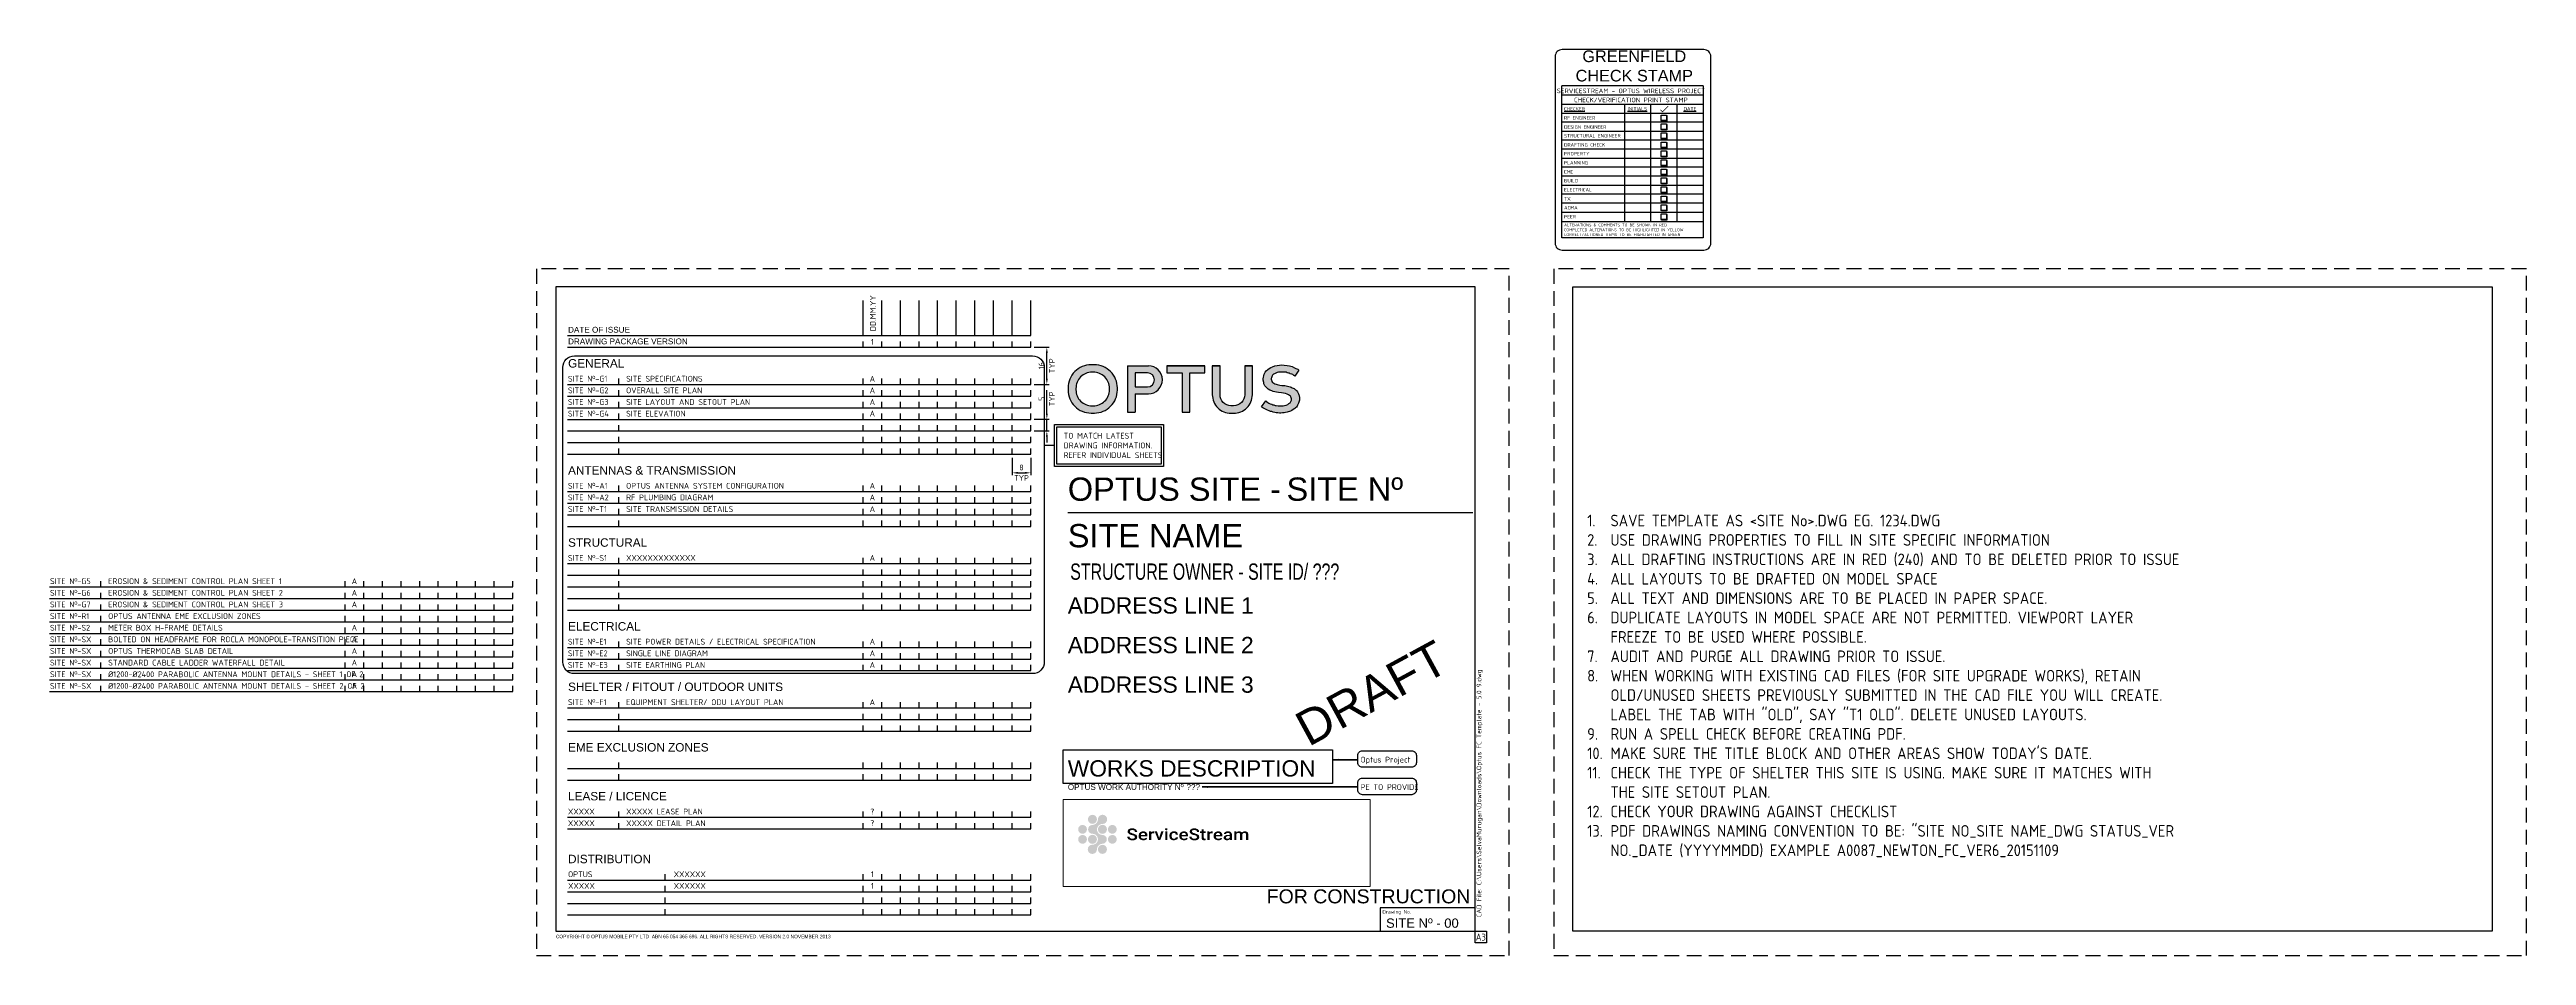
# Paper-space layout '00' of a CAD drawing. Extents: x -209 to 855, y 0 to 389.
# The model-space entities are those that its viewports show. They can reach past a viewport. Long polylines and large blocks are cut down to what shows.
import ezdxf
from ezdxf.enums import TextEntityAlignment as Align

# ---------------------------------------------------------------- set-up
doc = ezdxf.new("R2010")
doc.units = 0
doc.header["$MEASUREMENT"] = 0
doc.linetypes.add('CONTINOUS', pattern=[1, 0.5, 0.5])
doc.linetypes.add('HIDDEN', pattern=[9.525, 6.35, -3.175])
doc.layers.get('0').update_dxf_attribs({"lineweight": 25})
doc.layers.get('DEFPOINTS').update_dxf_attribs({"color": 1})
for name, color, linetype in [('BORDER-LINES', 1, 'Continuous'), ('BORDER-TEXT', 2, 'Continuous'), ('CAD_GUIDANCE_DEL', 10, 'Continuous'), ('Check Stamp', 8, 'Continuous'), ('Cover Sht', 3, 'Continuous'), ('Cover Sht - Text 3.5', 3, 'Continuous'), ('DRAFT STAMP', 253, 'Continuous'), ('Help notes', 240, 'Continuous'), ('Joint Venture', 5, 'Continuous'), ('Logo ServiceStream', 7, 'Continuous'), ('TITLE-TEXT', 2, 'Continuous')]:
    doc.layers.add(name, color=color, linetype=linetype)
doc.layers.add('Viewport1', color=161, linetype='Continuous', plot=False)
doc.styles.add('ARIAL', font='arial.ttf')
doc.styles.add('ISOCP', font='isocp.shx')
doc.styles.add('OPTUS', font='isocp.shx')
doc.styles.add('STAMP', font='swissko.ttf')
doc.styles.get("Standard").update_dxf_attribs({"font": 'isocp.shx'})
doc.dimstyles.get("Standard").update_dxf_attribs({"dimtxt": 0.18, "dimasz": 0.18, "dimexe": 0.18, "dimexo": 0.0625, "dimgap": 0.09, "dimtad": 0, "dimtih": 1, "dimtoh": 1, "dimdec": 4, "dimzin": 0, "dimdsep": 46, "dimtxsty": 'Standard', "dimcen": 0.09, "dimadec": 0, "dimazin": 0, "dimtfac": 1, "dimtdec": 4, "dimtofl": 0, "dimtmove": 0, "dimatfit": 3, "dimfxl": 1, "dimtolj": 1, "dimtzin": 0, "dimarcsym": 0})
pattern_1 = [(0, (0, 0), (0, 6.985), [5.08, -1.905]), (90, (0, 0), (-6.985, 4e-16), [5.08, -1.905])]

# ---------------------------------------------------------------- blocks, each defined once
blk = doc.blocks.new('Optus-A3SH-Cover')
at = {"layer": 'Cover Sht', "flags": 128}
blk.add_lwpolyline([(403.3, 10.4), (403.3, 287.4), (8.3, 287.4), (8.3, 10.4)], close=True, dxfattribs=at)
at = {"layer": 'Cover Sht'}
blk.add_lwpolyline([(403.3, 20.4), (362.6, 20.4), (362.6, 10.4)], dxfattribs=at)
at = {"layer": 'Cover Sht', "color": 1, "flags": 128}
blk.add_lwpolyline([(403.3, 5.4), (403.3, 10.4), (408.3, 10.4), (408.3, 5.4)], close=True, dxfattribs=at)
at = {"layer": 'BORDER-TEXT', "color": 8, "style": 'ARIAL'}
blk.add_text('COPYRIGHT © OPTUS MOBILE PTY LTD  ABN 65 054 365 696. ALL RIGHTS RESERVED. VERSION 2.0 NOVEMBER 2013', height=1.5, dxfattribs=at).set_placement((8.3, 7.4))
at = {"layer": 'Cover Sht - Text 3.5', "color": 1, "style": 'ISOCP'}
blk.add_text('Drawing No.', height=1.5, dxfattribs=at).set_placement((363.5, 18))
at = {"layer": 'Cover Sht - Text 3.5', "style": 'ISOCP'}
blk.add_text('A3', height=3, dxfattribs=at).set_placement((405.8, 7.9), align=Align.MIDDLE)
at = {"layer": 'DEFPOINTS', "color": 8, "style": 'ISOCP'}
blk.add_attdef('PLOTINFO', text='', height=2, rotation=90, dxfattribs=at).set_placement((404, 16.4), align=Align.TOP_LEFT)
blk = doc.blocks.new('DWG_TITLE')
at = {"layer": 'Cover Sht - Text 3.5', "color": 5, "style": 'ARIAL'}
for tag, height, p in [('SITE_NO', 10, (322.3, 200.4)), ('SITE_NAME', 10, (228.3, 180.4)), ('SITE_ADDRESS_1', 7, (228.3, 150.4)), ('SITE_ADDRESS_2', 7, (228.3, 133.4)), ('SITE_ADDRESS_3', 7, (228.3, 116.4)), ('SITE_WORKS', 7, (228.3, 80.4))]:
    blk.add_attdef(tag, text='', height=height, dxfattribs=at).set_placement(p, align=Align.MIDDLE_LEFT)
at = {"layer": 'Cover Sht - Text 3.5', "color": 1, "style": 'ARIAL'}
blk.add_attdef('WORK_AUTHORITY', text='', height=2.5, dxfattribs=at).set_placement((279.3, 72.4), align=Align.MIDDLE_LEFT)
at = {"layer": 'Cover Sht - Text 3.5', "color": 3, "style": 'ARIAL'}
blk.add_attdef('STATUS', text='', height=6, dxfattribs=at).set_placement((401.3, 22.4), align=Align.RIGHT)
at = {"layer": 'Cover Sht - Text 3.5', "color": 4, "style": 'ARIAL'}
blk.add_attdef('DRG_NO', text='', height=4, dxfattribs=at).set_placement((396.3, 11.9), align=Align.RIGHT)
blk = doc.blocks.new('A$C167B0E86')
at = {"linetype": 'Continuous', "true_color": 0x00a4ae}
h = blk.add_hatch(color=134, dxfattribs=at)
h.dxf.hatch_style = 1
h.paths.add_polyline_path([(-153.8, -44, 0.427692), (-163.6, -33.6), (-165, -33.6, 0.427692), (-174.9, -44, 0.427692), (-165, -54.3), (-163.6, -54.3, 0.427692)])
h.paths.add_polyline_path([(-164.1, -51.2), (-164.6, -51.2, -0.414214), (-171.5, -44.3), (-171.5, -43.7, -0.414214), (-164.6, -36.7), (-164.1, -36.7, -0.414214), (-157.1, -43.7), (-157.1, -44.3, -0.414214)], flags=16)
h.paths.add_polyline_path([(-140.4, -46.1, 1), (-140.4, -34), (-147.8, -34), (-148.4, -34), (-149.3, -34), (-149.3, -53.9), (-146.1, -53.9), (-146.1, -46.1)])
h.paths.add_polyline_path([(-146.1, -43.1), (-146.1, -37), (-140.8, -37, -1), (-140.8, -43.1)], flags=16)
h.paths.add_polyline_path([(-125.9, -53.9), (-122.6, -53.9), (-122.6, -37), (-116.1, -37), (-116.1, -34), (-132.4, -34), (-132.4, -37), (-125.9, -37)])
h.paths.add_polyline_path([(-109.6, -46.4), (-109.6, -34), (-112.9, -34), (-112.9, -46.4, 0.414214), (-104.9, -54.4), (-103.8, -54.4, 0.414214), (-95.7, -46.4), (-95.7, -34), (-99, -34), (-99, -46.4, -0.414214), (-103.8, -51.2), (-104.9, -51.2, -0.414214)])
h.paths.add_polyline_path([(-82.5, -51.2), (-83.7, -51.2), (-84.6, -51.2), (-85.4, -51.1), (-86.2, -50.9), (-87.2, -50.6), (-88, -50.3), (-88.6, -50), (-89.1, -49.7), (-90, -49.1), (-91.7, -51.6), (-91.6, -51.7), (-91.2, -52), (-90.9, -52.2), (-90.4, -52.5), (-89.8, -52.8), (-89.2, -53.1), (-88.5, -53.4), (-87.9, -53.6), (-87.4, -53.7), (-86.8, -53.9), (-86.1, -54), (-85.4, -54.2), (-84.7, -54.2), (-84.1, -54.3), (-83.4, -54.3), (-82.7, -54.2), (-82, -54.2), (-81.4, -54.1), (-80.8, -53.9), (-80.3, -53.8), (-79.8, -53.6), (-79.3, -53.5), (-78.8, -53.2), (-78.1, -52.8), (-77.5, -52.4), (-77.1, -52), (-76.8, -51.7), (-76.5, -51.3), (-76.3, -50.9), (-76.1, -50.6), (-75.9, -50.1), (-75.7, -49.6), (-75.6, -49.2), (-75.5, -48.8), (-75.5, -48.3), (-75.5, -47.9), (-75.5, -47.4), (-75.6, -47.1), (-75.6, -46.7), (-75.7, -46.4), (-75.9, -46), (-76, -45.7), (-76.2, -45.4), (-76.3, -45.2), (-76.6, -44.8), (-76.9, -44.5), (-77.2, -44.3), (-77.5, -44.1), (-77.8, -43.8), (-78.2, -43.6), (-78.6, -43.4), (-79, -43.2), (-79.5, -43.1), (-80, -42.9), (-80.6, -42.8), (-81.2, -42.6), (-81.8, -42.5), (-82.4, -42.4), (-83.1, -42.4), (-83.9, -42.3), (-84.8, -42.1), (-85.8, -41.8), (-86.5, -41.5), (-87.2, -41), (-87.5, -40.4), (-87.6, -39.7), (-87.5, -38.9), (-87.1, -38.1), (-86.4, -37.5), (-85.6, -37.1), (-84.8, -36.8), (-83.7, -36.7), (-82.9, -36.7), (-82.1, -36.7), (-81, -36.9), (-80, -37.2), (-79.1, -37.5), (-78.1, -38), (-77.4, -38.4), (-75.7, -35.8), (-76.2, -35.5), (-77, -35.1), (-77.6, -34.8), (-78.6, -34.3), (-79.8, -34), (-80.8, -33.8), (-82.1, -33.7), (-83.2, -33.6), (-84.1, -33.7), (-85, -33.8), (-86.1, -34), (-87.1, -34.4), (-87.8, -34.7), (-88.5, -35.1), (-89.1, -35.6), (-89.7, -36.2), (-90.2, -36.8), (-90.6, -37.6), (-90.8, -38.3), (-90.9, -38.9), (-91, -39.6), (-91, -40.2), (-90.8, -41.2), (-90.7, -41.8), (-90.3, -42.6), (-89.9, -43.1), (-89.4, -43.6), (-88.9, -44), (-88.2, -44.4), (-87.4, -44.8), (-86.7, -45), (-86, -45.2), (-85.3, -45.3), (-84.4, -45.5), (-83.2, -45.6), (-82.3, -45.8), (-81.5, -45.9), (-80.8, -46.2), (-79.9, -46.5), (-79.2, -47.2), (-78.9, -47.9), (-78.9, -48.8), (-79.2, -49.4), (-79.5, -49.9), (-80, -50.2), (-80.5, -50.6), (-81.2, -50.9), (-81.9, -51.1)])
at = {"color": 134, "linetype": 'Continuous', "true_color": 0x00a4ae}
for p, q in [((-149.3, -34), (-140.4, -34)), ((-149.3, -34), (-149.3, -53.9)), ((-148.4, -34), (-140.4, -34)), ((-147.8, -34), (-140.4, -34)), ((-132.4, -34), (-116.1, -34)), ((-112.9, -34), (-109.6, -34)), ((-99, -34), (-95.7, -34)), ((-146.1, -46.1), (-140.4, -46.1)), ((-146.1, -46.1), (-146.1, -53.9)), ((-149.3, -53.9), (-146.1, -53.9))]:
    blk.add_line(p, q, dxfattribs=at)
for points in [[(-174.9, -43.5), (-174.9, -44.4, 0.414214), (-165, -54.3), (-163.6, -54.3, 0.414214), (-153.7, -44.4), (-153.7, -43.5, 0.414214), (-163.6, -33.6), (-165, -33.6, 0.414214)], [(-171.5, -44.3, 0.414214), (-164.6, -51.2), (-164.1, -51.2, 0.414214), (-157.1, -44.3), (-157.1, -43.7, 0.414214), (-164.1, -36.7), (-164.6, -36.7, 0.414214), (-171.5, -43.7)], [(-146.1, -43.1), (-140.8, -43.1, 1), (-140.8, -37), (-146.1, -37)], [(-103.8, -51.2), (-104.9, -51.2, -0.414214), (-109.6, -46.4), (-109.6, -34), (-112.9, -34), (-112.9, -46.4, 0.414214), (-104.9, -54.4), (-103.8, -54.4, 0.414214), (-95.7, -46.4), (-95.7, -34), (-99, -34), (-99, -46.4, -0.414214)]]:
    blk.add_lwpolyline(points, format="xyb", close=True, dxfattribs=at)
for points in [[(-122.6, -37), (-116.1, -37), (-116.1, -34), (-132.4, -34), (-132.4, -37), (-125.9, -37), (-125.9, -53.9), (-122.6, -53.9)], [(-91.7, -51.6), (-89.9, -49), (-89.6, -49.3), (-89.1, -49.7), (-88.6, -50), (-88, -50.3), (-87.4, -50.5), (-86.9, -50.7), (-86.4, -50.8), (-85.9, -51), (-85.4, -51.1), (-84.6, -51.2), (-83.9, -51.2), (-83.2, -51.2), (-82.5, -51.2), (-81.9, -51.1), (-81.2, -50.9), (-80.5, -50.6), (-80, -50.2), (-79.5, -49.9), (-79.2, -49.4), (-79, -49), (-78.9, -48.7), (-78.9, -48.2), (-79, -47.7), (-79.1, -47.4), (-79.3, -47), (-79.7, -46.7), (-80.1, -46.4), (-80.8, -46.2), (-81.5, -45.9), (-82.3, -45.8), (-83.2, -45.6), (-84.4, -45.5), (-85.3, -45.3), (-86, -45.2), (-86.7, -45), (-87.4, -44.8), (-88.2, -44.4), (-88.9, -44), (-89.4, -43.6), (-89.9, -43.1), (-90.3, -42.6), (-90.7, -41.8), (-90.8, -41.2), (-91, -40.2), (-91, -39.6), (-90.9, -38.9), (-90.8, -38.3), (-90.6, -37.6), (-90.2, -36.8), (-89.7, -36.2), (-89.1, -35.6), (-88.5, -35.1), (-87.8, -34.7), (-87.1, -34.4), (-86.1, -34), (-85, -33.8), (-84.1, -33.7), (-83.2, -33.6), (-82.1, -33.7), (-80.8, -33.8), (-79.8, -34), (-78.6, -34.3), (-77.6, -34.8), (-77, -35.1), (-76.2, -35.5), (-75.7, -35.8), (-75.7, -35.8), (-77.4, -38.4), (-77.9, -38.1), (-78.3, -37.8), (-78.8, -37.6), (-79.4, -37.4), (-79.8, -37.2), (-80.2, -37.1), (-80.7, -37), (-81.2, -36.8), (-81.8, -36.8), (-82.3, -36.7), (-82.9, -36.7), (-83.5, -36.7), (-84, -36.7), (-84.5, -36.8), (-85, -36.9), (-85.6, -37.1), (-86.2, -37.4), (-86.6, -37.6), (-87, -38), (-87.2, -38.3), (-87.4, -38.7), (-87.5, -39.1), (-87.6, -39.5), (-87.6, -39.8), (-87.5, -40.2), (-87.4, -40.5), (-87.3, -40.8), (-87, -41.1), (-86.5, -41.5), (-86, -41.7), (-85.5, -41.9), (-85, -42), (-84.4, -42.2), (-83.9, -42.3), (-83.1, -42.4), (-82.4, -42.4), (-81.8, -42.5), (-81.2, -42.6), (-80.6, -42.8), (-80, -42.9), (-79.5, -43.1), (-79, -43.2), (-78.6, -43.4), (-78.2, -43.6), (-77.8, -43.8), (-77.5, -44.1), (-77.2, -44.3), (-76.9, -44.5), (-76.6, -44.8), (-76.3, -45.2), (-76.2, -45.4), (-76, -45.7), (-75.9, -46), (-75.7, -46.4), (-75.6, -46.7), (-75.6, -47.1), (-75.5, -47.4), (-75.5, -47.9), (-75.5, -48.3), (-75.5, -48.8), (-75.6, -49.2), (-75.7, -49.6), (-75.9, -50.1), (-76.1, -50.6), (-76.3, -50.9), (-76.5, -51.3), (-76.8, -51.7), (-77.1, -52), (-77.5, -52.4), (-78.1, -52.8), (-78.8, -53.2), (-79.3, -53.5), (-79.8, -53.6), (-80.3, -53.8), (-80.8, -53.9), (-81.4, -54.1), (-82, -54.2), (-82.7, -54.2), (-83.4, -54.3), (-84.1, -54.3), (-84.7, -54.2), (-85.4, -54.2), (-86.1, -54), (-86.8, -53.9), (-87.4, -53.7), (-87.9, -53.6), (-88.5, -53.4), (-89.2, -53.1), (-89.8, -52.8), (-90.4, -52.5), (-90.9, -52.2), (-91.2, -52), (-91.6, -51.7)]]:
    blk.add_lwpolyline(points, close=True, dxfattribs=at)
blk.add_arc((-140.4, -40), 6.04, 270, 90, dxfattribs=at)
blk = doc.blocks.new('*D307')
at = {"layer": 'DEFPOINTS', "color": 8, "lineweight": -2, "transparency": 16777216}
for p, q in [((213.9, 261.4), (220.3, 261.4)), ((219.3, 247.9), (219.3, 258.9)), ((213.9, 245.4), (220.3, 245.4))]:
    blk.add_line(p, q, dxfattribs=at)
at = {"layer": 'DEFPOINTS', "color": 0, "transparency": 16777216}
for p in [(212.4, 261.4), (219.3, 261.4), (212.4, 245.4)]:
    blk.add_point(p, dxfattribs=at)
at = {"layer": 'DEFPOINTS', "color": 8, "transparency": 16777216}
for points in [[(218.9, 258.9), (219.7, 258.9), (219.3, 261.4)], [(218.9, 247.9), (219.7, 247.9), (219.3, 245.4)]]:
    blk.add_solid(points, dxfattribs=at)
at = {"layer": 'DEFPOINTS', "color": 8, "transparency": 16777216, "char_height": 2.5, "attachment_point": 5, "rotation": 90}
for s, insert in [('\\A1;TYP', (221.5, 253.4)), ('\\A1;16', (217, 253.4))]:
    blk.add_mtext(s, dxfattribs=dict(at, insert=insert))
blk = doc.blocks.new('*D308')
at = {"layer": 'DEFPOINTS', "color": 8, "lineweight": -2, "transparency": 16777216}
for p, q in [((219.3, 232.9), (219.3, 242.9)), ((213.9, 230.4), (220.3, 230.4)), ((213.9, 225.4), (220.3, 225.4)), ((219.3, 225.4), (219.3, 230.4)), ((219.3, 222.9), (219.3, 220.4))]:
    blk.add_line(p, q, dxfattribs=at)
at = {"layer": 'DEFPOINTS', "color": 0, "transparency": 16777216}
for p in [(212.4, 230.4), (212.4, 225.4), (219.3, 230.4)]:
    blk.add_point(p, dxfattribs=at)
at = {"layer": 'DEFPOINTS', "color": 8, "transparency": 16777216}
for points in [[(218.9, 232.9), (219.7, 232.9), (219.3, 230.4)], [(218.9, 222.9), (219.7, 222.9), (219.3, 225.4)]]:
    blk.add_solid(points, dxfattribs=at)
at = {"layer": 'DEFPOINTS', "color": 8, "transparency": 16777216, "char_height": 2.5, "attachment_point": 5, "rotation": 90}
for s, insert in [('\\A1;5', (217, 239.2)), ('\\A1;TYP', (221.5, 239.2))]:
    blk.add_mtext(s, dxfattribs=dict(at, insert=insert))
blk = doc.blocks.new('TEXT-GUIDELINE-3')
at = {"layer": 'BORDER-LINES'}
for p, q in [((22, 0), (22, 2.5)), ((127.058, 0), (127.058, 2.5)), ((135.058, 0), (135.058, 2.5)), ((143.058, 0), (143.058, 2.5)), ((151.058, 0), (151.058, 2.5)), ((159.058, 0), (159.058, 2.5)), ((167.058, 0), (167.058, 2.5)), ((175.058, 0), (175.058, 2.5)), ((183.058, 0), (183.058, 2.5)), ((191.058, 0), (191.058, 2.5)), ((199.058, 0), (199.058, 2.5))]:
    blk.add_line(p, q, dxfattribs=at)
at = {"layer": 'BORDER-LINES', "linetype": 'Continuous'}
blk.add_lwpolyline([(0, 0), (199.058, 0)], dxfattribs=at)
blk = doc.blocks.new('TEXT-GUIDELINE-0')
at = {"layer": 'BORDER-LINES', "linetype": 'Continuous'}
for p, q in [((127.058, 0), (127.058, 15)), ((135.058, 0), (135.058, 15)), ((143.058, 0), (143.058, 15)), ((151.058, 0), (151.058, 15)), ((159.058, 0), (159.058, 15)), ((167.058, 0), (167.058, 15)), ((175.058, 0), (175.058, 15)), ((183.058, 0), (183.058, 15)), ((191.058, 0), (191.058, 15)), ((199.058, 0), (199.058, 15))]:
    blk.add_line(p, q, dxfattribs=at)
blk.add_lwpolyline([(0, 0), (199.058, 0)], dxfattribs=at)
blk = doc.blocks.new('TEXT-GUIDELINE-2')
at = {"layer": 'BORDER-LINES'}
for p, q in [((127.058, 0), (127.058, 2.5)), ((135.058, 0), (135.058, 2.5)), ((143.058, 0), (143.058, 2.5)), ((151.058, 0), (151.058, 2.5)), ((159.058, 0), (159.058, 2.5)), ((167.058, 0), (167.058, 2.5)), ((175.058, 0), (175.058, 2.5)), ((183.058, 0), (183.058, 2.5)), ((191.058, 0), (191.058, 2.5)), ((199.058, 0), (199.058, 2.5))]:
    blk.add_line(p, q, dxfattribs=at)
at = {"layer": 'BORDER-LINES', "linetype": 'Continuous'}
blk.add_lwpolyline([(0, 0), (199.058, 0)], dxfattribs=at)
blk = doc.blocks.new('TEXT-GUIDELINE-4')
at = {"layer": 'BORDER-LINES'}
for p, q in [((42, 0), (42, 2.5)), ((127.058, 0), (127.058, 2.5)), ((135.058, 0), (135.058, 2.5)), ((143.058, 0), (143.058, 2.5)), ((151.058, 0), (151.058, 2.5)), ((159.058, 0), (159.058, 2.5)), ((167.058, 0), (167.058, 2.5)), ((175.058, 0), (175.058, 2.5)), ((183.058, 0), (183.058, 2.5)), ((191.058, 0), (191.058, 2.5)), ((199.058, 0), (199.058, 2.5))]:
    blk.add_line(p, q, dxfattribs=at)
at = {"layer": 'BORDER-LINES', "linetype": 'Continuous'}
blk.add_lwpolyline([(0, 0), (199.058, 0)], dxfattribs=at)
blk = doc.blocks.new('*D309')
at = {"layer": 'DEFPOINTS', "color": 8, "lineweight": -2, "transparency": 16777216}
for p, q in [((204.4, 213.9), (204.4, 206.4)), ((212.4, 213.9), (212.4, 206.4)), ((206.9, 207.4), (209.9, 207.4))]:
    blk.add_line(p, q, dxfattribs=at)
at = {"layer": 'DEFPOINTS', "color": 0, "transparency": 16777216}
for p in [(204.4, 215.4), (212.4, 215.4), (212.4, 207.4)]:
    blk.add_point(p, dxfattribs=at)
at = {"layer": 'DEFPOINTS', "color": 8, "transparency": 16777216}
for points in [[(206.9, 207.8), (206.9, 207), (204.4, 207.4)], [(209.9, 207.8), (209.9, 207), (212.4, 207.4)]]:
    blk.add_solid(points, dxfattribs=at)
at = {"layer": 'DEFPOINTS', "color": 8, "transparency": 16777216, "char_height": 2.5, "attachment_point": 5}
for s, insert in [('\\A1;TYP', (208.4, 205.2)), ('\\A1;8', (208.4, 209.7))]:
    blk.add_mtext(s, dxfattribs=dict(at, insert=insert))
blk = doc.blocks.new('ISSUE_DATE')
at = {"layer": 'TITLE-TEXT', "style": 'ISOCP'}
for tag, p in [('VERDATE1', (5.5, 9.6)), ('VERDATE2', (13.5, 9.6)), ('VERDATE3', (21.5, 9.6)), ('VERDATE4', (29.5, 9.6)), ('VERDATE5', (37.5, 9.6)), ('VERDATE6', (45.5, 9.6)), ('VERDATE7', (53.5, 9.6)), ('VERDATE8', (61.5, 9.6)), ('VERDATE9', (69.5, 9.6)), ('VERDATE10', (77.5, 9.6))]:
    blk.add_attdef(tag, text='', height=2.5, rotation=90, dxfattribs=at).set_placement(p, align=Align.CENTER)
for tag, p in [('VER1', (4, -4)), ('VER2', (12, -4)), ('VER3', (20, -4)), ('VER4', (28, -4)), ('VER5', (36, -4)), ('VER6', (44, -4)), ('VER7', (52, -4)), ('VER8', (60, -4)), ('VER9', (68, -4)), ('VER10', (76, -4))]:
    blk.add_attdef(tag, text='', height=2.5, dxfattribs=at).set_placement(p, align=Align.CENTER)
blk = doc.blocks.new('DWG_LIST')
at = {"layer": 'TITLE-TEXT', "color": 0, "style": 'ISOCP'}
for tag, p in [('DWG#', (0.2, 1.2)), ('DWGNAME', (25.2, 1.2))]:
    blk.add_attdef(tag, p, '', height=2.5, dxfattribs=at)
for tag, p in [('REV1', (131, 1.2)), ('REV2', (139, 1.2)), ('REV3', (147, 1.2)), ('REV4', (155, 1.2)), ('REV5', (163, 1.2)), ('REV6', (171, 1.2)), ('REV7', (179, 1.2)), ('REV8', (187, 1.2)), ('REV9', (195, 1.2))]:
    blk.add_attdef(tag, text='', height=2.5, dxfattribs=at).set_placement(p, align=Align.CENTER)
blk = doc.blocks.new('Verification Stamp')
at = {"layer": 'Check Stamp', "ltscale": 0.5}
h = blk.add_hatch(color=256, dxfattribs=at)
h.dxf.hatch_style = 1
h.paths.add_polyline_path([(49, -20.4), (48.8, -20.4), (48.8, -22.6), (46.7, -22.6), (46.7, -22.8), (49, -22.8)])
h = blk.add_hatch(color=256, dxfattribs=at)
h.dxf.hatch_style = 1
h.paths.add_polyline_path([(49, -24.2), (48.8, -24.2), (48.8, -26.4), (46.7, -26.4), (46.7, -26.6), (49, -26.6)])
h = blk.add_hatch(color=256, dxfattribs=at)
h.dxf.hatch_style = 1
h.paths.add_polyline_path([(49, -28.1), (48.8, -28.1), (48.8, -30.3), (46.7, -30.3), (46.7, -30.5), (49, -30.5)])
h = blk.add_hatch(color=256, dxfattribs=at)
h.dxf.hatch_style = 1
h.paths.add_polyline_path([(49, -32), (48.8, -32), (48.8, -34.2), (46.7, -34.2), (46.7, -34.4), (49, -34.4)])
h = blk.add_hatch(color=256, dxfattribs=at)
h.dxf.hatch_style = 1
h.paths.add_polyline_path([(49, -35.8), (48.8, -35.8), (48.8, -38), (46.7, -38), (46.7, -38.2), (49, -38.2)])
h = blk.add_hatch(color=256, dxfattribs=at)
h.dxf.hatch_style = 1
h.paths.add_polyline_path([(49, -39.7), (48.8, -39.7), (48.8, -41.9), (46.7, -41.9), (46.7, -42.1), (49, -42.1)])
h = blk.add_hatch(color=256, dxfattribs=at)
h.dxf.hatch_style = 1
h.paths.add_polyline_path([(49, -43.6), (48.8, -43.6), (48.8, -45.7), (46.7, -45.7), (46.7, -46), (49, -46)])
h = blk.add_hatch(color=256, dxfattribs=at)
h.dxf.hatch_style = 1
h.paths.add_polyline_path([(49, -47.4), (48.8, -47.4), (48.8, -49.6), (46.7, -49.6), (46.7, -49.8), (49, -49.8)])
h = blk.add_hatch(color=256, dxfattribs=at)
h.dxf.hatch_style = 1
h.paths.add_polyline_path([(49, -51.3), (48.8, -51.3), (48.8, -53.5), (46.7, -53.5), (46.7, -53.7), (49, -53.7)])
h = blk.add_hatch(color=256, dxfattribs=at)
h.dxf.hatch_style = 1
h.paths.add_polyline_path([(49, -55.2), (48.8, -55.2), (48.8, -57.3), (46.7, -57.3), (46.7, -57.6), (49, -57.6)])
h = blk.add_hatch(color=256, dxfattribs=at)
h.dxf.hatch_style = 1
h.paths.add_polyline_path([(49, -59), (48.8, -59), (48.8, -61.2), (46.7, -61.2), (46.7, -61.4), (49, -61.4)])
h = blk.add_hatch(color=256, dxfattribs=at)
h.dxf.hatch_style = 1
h.paths.add_polyline_path([(49, -62.9), (48.8, -62.9), (48.8, -65.1), (46.7, -65.1), (46.7, -65.3), (49, -65.3)])
at = {"layer": 'Check Stamp'}
for p, q in [((3.8, -73), (3.8, -7.7)), ((64.6, -7.7), (3.8, -7.7)), ((64.6, -7.7), (64.6, -38.8)), ((64.6, -11.7), (3.8, -11.7)), ((64.6, -15.6), (3.8, -15.6)), ((64.6, -15.6), (3.8, -15.6)), ((64.6, -19.5), (3.8, -19.5)), ((30.7, -15.6), (30.7, -38.8)), ((30.7, -19.5), (30.7, -66.1)), ((42, -15.6), (42, -38.8)), ((42, -19.5), (42, -66.1)), ((53.3, -15.6), (53.3, -38.8)), ((53.3, -19.5), (53.3, -66.1)), ((64.6, -19.5), (64.6, -73)), ((64.6, -23.3), (3.8, -23.3)), ((64.6, -27.2), (3.8, -27.2)), ((64.6, -31), (3.8, -31)), ((64.6, -34.9), (3.8, -34.9)), ((64.6, -38.8), (3.8, -38.8)), ((64.6, -42.6), (3.8, -42.6)), ((64.6, -46.5), (3.8, -46.5)), ((64.6, -50.4), (3.8, -50.4)), ((64.6, -54.2), (3.8, -54.2)), ((64.6, -58.1), (3.8, -58.1)), ((64.6, -62), (3.8, -62)), ((64.6, -66.1), (3.8, -66.1)), ((64.6, -73), (3.8, -73))]:
    blk.add_line(p, q, dxfattribs=at)
at = {"layer": 'Check Stamp', "const_width": 0.25}
blk.add_lwpolyline([(46.2, -17.9), (47.1, -18.8), (49.6, -16.3)], dxfattribs=at)
at = {"layer": 'Check Stamp', "flags": 128}
for points in [[(46.5, -20.2), (48.8, -20.2), (48.8, -22.6), (46.5, -22.6)], [(46.5, -24), (48.8, -24), (48.8, -26.4), (46.5, -26.4)], [(46.5, -27.9), (48.8, -27.9), (48.8, -30.3), (46.5, -30.3)], [(46.5, -31.8), (48.8, -31.8), (48.8, -34.2), (46.5, -34.2)], [(46.5, -35.6), (48.8, -35.6), (48.8, -38), (46.5, -38)], [(46.5, -39.5), (48.8, -39.5), (48.8, -41.9), (46.5, -41.9)], [(46.5, -43.4), (48.8, -43.4), (48.8, -45.7), (46.5, -45.7)], [(46.5, -47.2), (48.8, -47.2), (48.8, -49.6), (46.5, -49.6)], [(46.5, -51.1), (48.8, -51.1), (48.8, -53.5), (46.5, -53.5)], [(46.5, -55), (48.8, -55), (48.8, -57.3), (46.5, -57.3)], [(46.5, -58.8), (48.8, -58.8), (48.8, -61.2), (46.5, -61.2)], [(46.5, -62.7), (48.8, -62.7), (48.8, -65.1), (46.5, -65.1)]]:
    blk.add_lwpolyline(points, close=True, dxfattribs=at)
for points in [[(48.8, -20.4), (49, -20.4), (49, -22.8), (46.7, -22.8), (46.7, -22.6)], [(48.8, -24.2), (49, -24.2), (49, -26.6), (46.7, -26.6), (46.7, -26.4)], [(48.8, -28.1), (49, -28.1), (49, -30.5), (46.7, -30.5), (46.7, -30.3)], [(48.8, -32), (49, -32), (49, -34.4), (46.7, -34.4), (46.7, -34.2)], [(48.8, -35.8), (49, -35.8), (49, -38.2), (46.7, -38.2), (46.7, -38)], [(48.8, -39.7), (49, -39.7), (49, -42.1), (46.7, -42.1), (46.7, -41.9)], [(48.8, -43.6), (49, -43.6), (49, -46), (46.7, -46), (46.7, -45.7)], [(48.8, -47.4), (49, -47.4), (49, -49.8), (46.7, -49.8), (46.7, -49.6)], [(48.8, -51.3), (49, -51.3), (49, -53.7), (46.7, -53.7), (46.7, -53.5)], [(48.8, -55.2), (49, -55.2), (49, -57.6), (46.7, -57.6), (46.7, -57.3)], [(48.8, -59), (49, -59), (49, -61.4), (46.7, -61.4), (46.7, -61.2)], [(48.8, -62.9), (49, -62.9), (49, -65.3), (46.7, -65.3), (46.7, -65.1)]]:
    blk.add_lwpolyline(points, dxfattribs=at)
at = {"layer": 'Check Stamp', "style": 'OPTUS'}
blk.add_text('CHECK/VERIFICATION PRINT STAMP', height=2, dxfattribs=at).set_placement((33.5, -13.7), align=Align.MIDDLE_CENTER)
at = {"layer": 'Check Stamp', "linetype": 'CONTINOUS', "insert": (33.5, -8.8), "char_height": 2, "width": 54.149, "attachment_point": 2, "style": 'OPTUS'}
blk.add_mtext('SERVICESTREAM - OPTUS WIRELESS PROJECT', dxfattribs=at)
at = {"layer": 'Check Stamp', "style": 'OPTUS'}
for s, insert, char_height, width, attachment_point in [('{\\LCHECKER}', (4.8, -17.5), 1.5, 25.839, 4), ('\\pxql;RF ENGINEER ', (4.8, -21.4), 1.5, 25.839, 4), ('{\\LINITIALS}', (36.3, -17.5), 1.5, 7.268, 5), ('{\\LDATE}', (58.9, -17.5), 1.5, 4.778, 5), ('\\pxql;STRUCTURAL ENGINEER', (4.8, -29.1), 1.5, 25.839, 4), ('DESIGN ENGINEER', (4.8, -25.3), 1.5, 25.839, 4), ('\\pxql;DRAFTING CHECK', (4.8, -33), 1.5, 17.762, 4), ('\\pxql;PROPERTY', (4.8, -36.8), 1.5, 17.762, 4), ('\\pxql;PLANNING', (4.8, -40.7), 1.5, 25.839, 4), ('\\pxql;EME', (4.8, -44.6), 1.5, 25.839, 4), ('\\pxql;BUILD', (4.8, -48.4), 1.5, 25.839, 4), ('\\pxql;ELECTRICAL', (4.8, -52.3), 1.5, 25.839, 4), ('\\pxql;TX', (4.8, -56.2), 1.5, 25.839, 4), ('\\pxql;ACMA', (4.8, -60), 1.5, 25.839, 4), ('\\pxql;PEER', (4.8, -63.9), 1.5, 25.839, 4), ('\\pxql;ALTERATIONS & COMMENTS TO BE SHOWN IN RED\\PCOMPLETED ALTERATIONS TO BE HIGHLIGHTED IN YELLOW\\PCORRECT/ACTIONED ITEMS TO BE HIGHLIGHTED IN GREEN', (4.8, -69.5), 1.25, 61.936, 4)]:
    blk.add_mtext(s, dxfattribs=dict(at, insert=insert, char_height=char_height, width=width, attachment_point=attachment_point))
blk = doc.blocks.new('New_ServiceStream_Logo')
at = {"layer": 'Logo ServiceStream', "transparency": 33554605}
h = blk.add_hatch(color=7, dxfattribs=at)
h.dxf.hatch_style = 1
h.set_gradient(color1=(41, 197, 245), color2=(63, 213, 133), rotation=180, name='INVCURVED')
h.paths.add_polyline_path([(-29.2, -4.4, 1), (-32.9, -4.4, 1)], flags=17)
h.paths.add_polyline_path([(-26.9, -6.2, 2.3896), (-28.8, -4.4, -0.417704), (-31.1, -6.6, 0.992754), (-31, -10.3, -1.005969), (-31.1, -14.9, 2.3896), (-29.2, -16.7, -0.417704), (-26.9, -14.4, 0.992754), (-26.9, -10.7, -1.005969)])
h.paths.add_polyline_path([(-37, -8.5, 1), (-33.3, -8.5, 1)])
h.paths.add_polyline_path([(-37, -12.6, 1), (-33.3, -12.6, 1)])
h.paths.add_polyline_path([(-32.9, -12.6, 1), (-29.2, -12.6, 1)], flags=17)
h.paths.add_polyline_path([(-25.1, -8.5, 1), (-28.8, -8.5, 1)], flags=17)
h.paths.add_polyline_path([(-21, -8.5, 1), (-24.7, -8.5, 1)])
h.paths.add_polyline_path([(-24.7, -12.6, 1), (-21, -12.6, 1)])
h.paths.add_polyline_path([(-25.1, -16.7, 1), (-28.8, -16.7, 1)], flags=17)
at = {"layer": 'Logo ServiceStream'}
h = blk.add_hatch(dxfattribs=at)
h.set_pattern_fill('ANGLE')
h.set_pattern_definition(pattern_1)
h.paths.add_polyline_path([(-44.5, -22.7), (-44.9, -22.7), (-45.3, -22.8), (-45.6, -22.9), (-45.7, -23.1), (-44.5, -23.2), (-44.3, -23.2), (-44, -23.3), (-43.9, -23.4), (-43.8, -23.7), (-43.1, -23.7), (-43.1, -23.5), (-43.3, -23.2), (-43.5, -23), (-43.8, -22.8), (-44.1, -22.7)])
h.paths.add_polyline_path([(-45.7, -23.1), (-45.9, -23.3), (-46, -23.6), (-45.9, -23.9), (-45.7, -24.2), (-45.4, -24.4), (-45.4, -24.4), (-45, -24.5), (-44.6, -24.6), (-44.2, -24.8), (-44, -24.9), (-43.9, -24.9), (-43.8, -25.2), (-43.8, -25.3), (-44, -25.6), (-44.1, -25.6), (-44.5, -25.7), (-43.3, -25.8), (-43.1, -25.5), (-43.1, -25.2), (-43.1, -25.1), (-43.2, -24.8), (-43.3, -24.6), (-43.6, -24.4), (-43.7, -24.4), (-44, -24.3), (-44.4, -24.2), (-44.8, -24.1), (-45.1, -23.9), (-45.1, -23.9), (-45.3, -23.6), (-45.3, -23.5), (-45.1, -23.3), (-44.9, -23.2), (-44.5, -23.2)])
h.paths.add_polyline_path([(-45.4, -25.1), (-46.1, -25.1), (-46, -25.4), (-45.9, -25.6), (-45.7, -25.8), (-45.3, -26), (-45.3, -26), (-44.9, -26.1), (-44.5, -26.1), (-44.1, -26.1), (-43.8, -26), (-43.5, -25.9), (-43.3, -25.8), (-44.5, -25.7), (-44.9, -25.6), (-45.2, -25.5), (-45.3, -25.4)])
h.paths.add_polyline_path([(-41.4, -23.6), (-41.8, -23.6), (-42.1, -23.7), (-42.4, -23.9), (-41.4, -24), (-41.3, -24), (-41, -24.1), (-40.9, -24.2), (-40.8, -24.6), (-40.8, -24.6), (-42.1, -24.6), (-40.2, -24.8), (-40.2, -24.4), (-40.3, -24.1), (-40.5, -23.9), (-40.7, -23.7), (-41, -23.6)])
h.paths.add_polyline_path([(-42.4, -23.9), (-42.6, -24.2), (-42.7, -24.2), (-42.8, -24.5), (-42.8, -24.8), (-42.8, -24.9), (-42.8, -24.9), (-42.8, -25.3), (-42.6, -25.6), (-42.4, -25.8), (-41.3, -25.7), (-41.6, -25.7), (-41.9, -25.5), (-42, -25.3), (-42.1, -25), (-40.2, -25), (-40.2, -24.8), (-40.2, -24.8), (-42.1, -24.6), (-42.1, -24.4), (-41.9, -24.2), (-41.8, -24.1), (-41.4, -24)])
h.paths.add_polyline_path([(-40.6, -25.4), (-40.7, -25.5), (-41, -25.6), (-41.3, -25.7), (-42.4, -25.8), (-42.4, -25.8), (-42.1, -26), (-41.8, -26.1), (-41.4, -26.1), (-41, -26.1), (-40.7, -26), (-40.5, -25.9), (-40.2, -25.7)])
h = blk.add_hatch(color=7, dxfattribs=at)
h.dxf.hatch_style = 1
h.paths.add_polyline_path([(-44.5, -22.7), (-44.9, -22.7), (-45.3, -22.8), (-45.6, -22.9), (-45.7, -23.1), (-44.5, -23.2), (-44.3, -23.2), (-44, -23.3), (-43.9, -23.4), (-43.8, -23.7), (-43.1, -23.7), (-43.1, -23.5), (-43.3, -23.2), (-43.5, -23), (-43.8, -22.8), (-44.1, -22.7)])
h.paths.add_polyline_path([(-45.7, -23.1), (-45.9, -23.3), (-46, -23.6), (-45.9, -23.9), (-45.7, -24.2), (-45.4, -24.4), (-45.4, -24.4), (-45, -24.5), (-44.6, -24.6), (-44.2, -24.8), (-44, -24.9), (-43.9, -24.9), (-43.8, -25.2), (-43.8, -25.3), (-44, -25.6), (-44.1, -25.6), (-44.5, -25.7), (-43.3, -25.8), (-43.1, -25.5), (-43.1, -25.2), (-43.1, -25.1), (-43.2, -24.8), (-43.3, -24.6), (-43.6, -24.4), (-43.7, -24.4), (-44, -24.3), (-44.4, -24.2), (-44.8, -24.1), (-45.1, -23.9), (-45.1, -23.9), (-45.3, -23.6), (-45.3, -23.5), (-45.1, -23.3), (-44.9, -23.2), (-44.5, -23.2)])
h.paths.add_polyline_path([(-45.4, -25.1), (-46.1, -25.1), (-46, -25.4), (-45.9, -25.6), (-45.7, -25.8), (-45.3, -26), (-45.3, -26), (-44.9, -26.1), (-44.5, -26.1), (-44.1, -26.1), (-43.8, -26), (-43.5, -25.9), (-43.3, -25.8), (-44.5, -25.7), (-44.9, -25.6), (-45.2, -25.5), (-45.3, -25.4)])
h = blk.add_hatch(dxfattribs=at)
h.set_pattern_fill('ANGLE')
h.set_pattern_definition(pattern_1)
h.paths.add_polyline_path([(-41.4, -23.6), (-41.8, -23.6), (-42.1, -23.7), (-42.4, -23.9), (-41.4, -24), (-41.3, -24), (-41, -24.1), (-40.9, -24.2), (-40.8, -24.6), (-40.8, -24.6), (-42.1, -24.6), (-40.2, -24.8), (-40.2, -24.4), (-40.3, -24.1), (-40.5, -23.9), (-40.7, -23.7), (-41, -23.6)])
h.paths.add_polyline_path([(-42.4, -23.9), (-42.6, -24.2), (-42.7, -24.2), (-42.8, -24.5), (-42.8, -24.8), (-42.8, -24.9), (-42.8, -24.9), (-42.8, -25.3), (-42.6, -25.6), (-42.4, -25.8), (-41.3, -25.7), (-41.6, -25.7), (-41.9, -25.5), (-42, -25.3), (-42.1, -25), (-40.2, -25), (-40.2, -24.8), (-40.2, -24.8), (-42.1, -24.6), (-42.1, -24.4), (-41.9, -24.2), (-41.8, -24.1), (-41.4, -24)])
h.paths.add_polyline_path([(-40.6, -25.4), (-40.7, -25.5), (-41, -25.6), (-41.3, -25.7), (-42.4, -25.8), (-42.4, -25.8), (-42.1, -26), (-41.8, -26.1), (-41.4, -26.1), (-41, -26.1), (-40.7, -26), (-40.5, -25.9), (-40.2, -25.7)])
h = blk.add_hatch(dxfattribs=at)
h.set_pattern_fill('ANGLE')
h.set_pattern_definition(pattern_1)
h.paths.add_polyline_path([(-41.4, -23.6), (-41.8, -23.6), (-42.1, -23.7), (-42.4, -23.9), (-41.4, -24), (-41.3, -24), (-41, -24.1), (-40.9, -24.2), (-40.8, -24.6), (-40.8, -24.6), (-42.1, -24.6), (-40.2, -24.8), (-40.2, -24.4), (-40.3, -24.1), (-40.5, -23.9), (-40.7, -23.7), (-41, -23.6)])
h.paths.add_polyline_path([(-42.4, -23.9), (-42.6, -24.2), (-42.7, -24.2), (-42.8, -24.5), (-42.8, -24.8), (-42.8, -24.9), (-42.8, -24.9), (-42.8, -25.3), (-42.6, -25.6), (-42.4, -25.8), (-41.3, -25.7), (-41.6, -25.7), (-41.9, -25.5), (-42, -25.3), (-42.1, -25), (-40.2, -25), (-40.2, -24.8), (-40.2, -24.8), (-42.1, -24.6), (-42.1, -24.4), (-41.9, -24.2), (-41.8, -24.1), (-41.4, -24)])
h.paths.add_polyline_path([(-40.6, -25.4), (-40.7, -25.5), (-41, -25.6), (-41.3, -25.7), (-42.4, -25.8), (-42.4, -25.8), (-42.1, -26), (-41.8, -26.1), (-41.4, -26.1), (-41, -26.1), (-40.7, -26), (-40.5, -25.9), (-40.2, -25.7)])
h = blk.add_hatch(color=7, dxfattribs=at)
h.dxf.hatch_style = 1
h.paths.add_polyline_path([(-41.4, -23.6), (-41.8, -23.6), (-42.1, -23.7), (-42.4, -23.9), (-41.4, -24), (-41.3, -24), (-41, -24.1), (-40.9, -24.2), (-40.8, -24.6), (-40.8, -24.6), (-42.1, -24.6), (-40.2, -24.8), (-40.2, -24.4), (-40.3, -24.1), (-40.5, -23.9), (-40.7, -23.7), (-41, -23.6)])
h.paths.add_polyline_path([(-42.4, -23.9), (-42.6, -24.2), (-42.7, -24.2), (-42.8, -24.5), (-42.8, -24.8), (-42.8, -24.9), (-42.8, -24.9), (-42.8, -25.3), (-42.6, -25.6), (-42.4, -25.8), (-41.3, -25.7), (-41.6, -25.7), (-41.9, -25.5), (-42, -25.3), (-42.1, -25), (-40.2, -25), (-40.2, -24.8), (-40.2, -24.8), (-42.1, -24.6), (-42.1, -24.4), (-41.9, -24.2), (-41.8, -24.1), (-41.4, -24)])
h.paths.add_polyline_path([(-40.6, -25.4), (-40.7, -25.5), (-41, -25.6), (-41.3, -25.7), (-42.4, -25.8), (-42.4, -25.8), (-42.1, -26), (-41.8, -26.1), (-41.4, -26.1), (-41, -26.1), (-40.7, -26), (-40.5, -25.9), (-40.2, -25.7)])
h = blk.add_hatch(color=7, dxfattribs=at)
h.dxf.hatch_style = 1
h.paths.add_polyline_path([(-38.5, -23.6), (-38.6, -23.6), (-38.9, -23.6), (-39.2, -23.9), (-38.5, -24.1), (-38.2, -24.1), (-38.2, -23.6)])
h.paths.add_polyline_path([(-39.2, -23.6), (-39.8, -23.6), (-39.8, -26.1), (-39.1, -26.1), (-39.1, -24.4), (-39.1, -24.4), (-38.9, -24.2), (-38.5, -24.1), (-39.2, -23.9)])
h = blk.add_hatch(color=7, dxfattribs=at)
h.dxf.hatch_style = 1
h.paths.add_polyline_path([(-35.6, -23.6), (-36.3, -23.6), (-36.9, -25.4), (-37.2, -26.1), (-36.6, -26.1)])
h.paths.add_polyline_path([(-37.6, -23.6), (-38.3, -23.6), (-37.2, -26.1), (-36.9, -25.4)])
h = blk.add_hatch(color=7, dxfattribs=at)
h.dxf.hatch_style = 1
h.paths.add_polyline_path([(-35, -22.6), (-35.2, -22.7), (-35.3, -22.9), (-35.2, -23.2), (-35, -23.2), (-34.7, -23.2), (-34.6, -22.9), (-34.7, -22.7)])
h.paths.add_polyline_path([(-34.6, -23.6), (-35.3, -23.6), (-35.3, -26.1), (-34.6, -26.1)])
h = blk.add_hatch(color=7, dxfattribs=at)
h.dxf.hatch_style = 1
h.paths.add_polyline_path([(-32.8, -23.6), (-33.2, -23.6), (-33.5, -23.7), (-33.8, -23.9), (-33.8, -23.9), (-32.8, -24), (-32.7, -24), (-32.4, -24.1), (-32.3, -24.2), (-32.2, -24.5), (-31.6, -24.5), (-31.6, -24.3), (-31.7, -24.1), (-31.9, -23.8), (-32.1, -23.7), (-32.4, -23.6)])
h.paths.add_polyline_path([(-33.8, -23.9), (-34, -24.2), (-34.1, -24.5), (-34.2, -24.8), (-34.2, -24.9), (-34.2, -24.9), (-34.1, -25.3), (-34, -25.6), (-33.8, -25.8), (-33.5, -26), (-33.2, -26.1), (-32.8, -26.1), (-32.6, -26.1), (-32.2, -26), (-32, -25.9), (-31.8, -25.7), (-32.8, -25.7), (-33, -25.7), (-33.3, -25.5), (-33.5, -25.2), (-33.5, -24.9), (-33.5, -24.8), (-33.5, -24.5), (-33.3, -24.2), (-33.2, -24.1), (-32.8, -24)])
h.paths.add_polyline_path([(-31.6, -25.3), (-32.2, -25.3), (-32.2, -25.3), (-32.4, -25.6), (-32.5, -25.6), (-32.8, -25.7), (-31.8, -25.7), (-31.7, -25.6)])
h = blk.add_hatch(color=7, dxfattribs=at)
h.dxf.hatch_style = 1
h.paths.add_polyline_path([(-30, -23.6), (-30.4, -23.6), (-30.7, -23.7), (-31, -23.9), (-30, -24), (-29.9, -24), (-29.6, -24.1), (-29.5, -24.2), (-29.4, -24.6), (-29.4, -24.6), (-30.7, -24.6), (-28.7, -24.8), (-28.8, -24.4), (-28.9, -24.1), (-29.1, -23.9), (-29.3, -23.7), (-29.6, -23.6)])
h.paths.add_polyline_path([(-29.1, -25.4), (-29.2, -25.5), (-29.5, -25.6), (-29.9, -25.7), (-31, -25.8), (-31, -25.8), (-30.7, -26), (-30.3, -26.1), (-29.9, -26.1), (-29.6, -26.1), (-29.2, -26), (-29, -25.9), (-28.8, -25.7)])
h.paths.add_polyline_path([(-31, -23.9), (-31.2, -24.2), (-31.2, -24.2), (-31.3, -24.5), (-31.4, -24.8), (-31.4, -24.9), (-31.4, -24.9), (-31.3, -25.3), (-31.2, -25.6), (-31, -25.8), (-29.9, -25.7), (-30.1, -25.7), (-30.4, -25.5), (-30.6, -25.3), (-30.7, -25), (-28.7, -25), (-28.7, -24.8), (-28.7, -24.8), (-30.7, -24.6), (-30.6, -24.4), (-30.4, -24.2), (-30.4, -24.1), (-30, -24)])
h = blk.add_hatch(color=7, dxfattribs=at)
h.dxf.hatch_style = 1
h.paths.add_polyline_path([(-27, -22.7), (-27.3, -22.7), (-27.7, -22.8), (-28, -22.9), (-28.1, -23.1), (-27, -23.2), (-26.7, -23.2), (-26.4, -23.3), (-26.3, -23.4), (-26.2, -23.7), (-25.5, -23.7), (-25.5, -23.5), (-25.7, -23.2), (-25.9, -23), (-26.2, -22.8), (-26.6, -22.7)])
h.paths.add_polyline_path([(-28.1, -23.1), (-28.3, -23.3), (-28.4, -23.6), (-28.3, -23.9), (-28.1, -24.2), (-27.8, -24.4), (-27.8, -24.4), (-27.5, -24.5), (-27.1, -24.6), (-26.7, -24.8), (-26.4, -24.9), (-26.3, -24.9), (-26.2, -25.2), (-26.2, -25.3), (-26.4, -25.6), (-26.5, -25.6), (-26.9, -25.7), (-25.7, -25.8), (-25.6, -25.5), (-25.5, -25.2), (-25.5, -25.1), (-25.6, -24.8), (-25.7, -24.6), (-26, -24.4), (-26.1, -24.4), (-26.4, -24.3), (-26.8, -24.2), (-27.2, -24.1), (-27.5, -23.9), (-27.5, -23.9), (-27.7, -23.6), (-27.7, -23.5), (-27.5, -23.3), (-27.4, -23.2), (-27, -23.2)])
h.paths.add_polyline_path([(-27.8, -25.1), (-28.5, -25.1), (-28.5, -25.4), (-28.3, -25.6), (-28.1, -25.8), (-27.7, -26), (-27.7, -26), (-27.3, -26.1), (-26.9, -26.1), (-26.5, -26.1), (-26.2, -26), (-25.9, -25.9), (-25.7, -25.8), (-26.9, -25.7), (-27.3, -25.6), (-27.6, -25.5), (-27.7, -25.4)])
h = blk.add_hatch(color=7, dxfattribs=at)
h.dxf.hatch_style = 1
h.paths.add_polyline_path([(-24.3, -23), (-24.9, -23), (-24.9, -23.6), (-25.4, -23.6), (-25.4, -24), (-24.9, -24), (-24.9, -25.4), (-24.9, -25.7), (-24, -25.7), (-24.2, -25.6), (-24.3, -25.4), (-24.3, -24), (-23.7, -24), (-23.7, -23.6), (-24.3, -23.6)])
h.paths.add_polyline_path([(-23.7, -25.7), (-24, -25.7), (-24.9, -25.7), (-24.8, -25.9), (-24.5, -26.1), (-24.2, -26.1), (-24.1, -26.1), (-23.7, -26.1)])
h = blk.add_hatch(color=7, dxfattribs=at)
h.dxf.hatch_style = 1
h.paths.add_polyline_path([(-22, -23.6), (-22.1, -23.6), (-22.5, -23.6), (-22.7, -23.9), (-22.1, -24.1), (-21.8, -24.1), (-21.8, -23.6)])
h.paths.add_polyline_path([(-22.7, -23.6), (-23.4, -23.6), (-23.4, -26.1), (-22.7, -26.1), (-22.7, -24.4), (-22.7, -24.4), (-22.5, -24.2), (-22.1, -24.1), (-22.7, -23.9)])
h = blk.add_hatch(color=7, dxfattribs=at)
h.dxf.hatch_style = 1
h.paths.add_polyline_path([(-20.3, -23.6), (-20.7, -23.6), (-21, -23.7), (-21.3, -23.9), (-20.3, -24), (-20.2, -24), (-19.9, -24.1), (-19.8, -24.2), (-19.7, -24.6), (-19.7, -24.6), (-21, -24.6), (-19, -24.8), (-19.1, -24.4), (-19.2, -24.1), (-19.4, -23.9), (-19.6, -23.7), (-19.9, -23.6)])
h.paths.add_polyline_path([(-21.3, -23.9), (-21.5, -24.2), (-21.5, -24.2), (-21.6, -24.5), (-21.7, -24.8), (-21.7, -24.9), (-21.7, -24.9), (-21.6, -25.3), (-21.5, -25.6), (-21.3, -25.8), (-20.2, -25.7), (-20.4, -25.7), (-20.7, -25.5), (-20.9, -25.3), (-21, -25), (-19, -25), (-19, -24.8), (-19, -24.8), (-21, -24.6), (-20.9, -24.4), (-20.8, -24.2), (-20.7, -24.1), (-20.3, -24)])
h.paths.add_polyline_path([(-19.4, -25.4), (-19.5, -25.5), (-19.8, -25.6), (-20.2, -25.7), (-21.3, -25.8), (-21.3, -25.8), (-21, -26), (-20.6, -26.1), (-20.2, -26.1), (-19.9, -26.1), (-19.6, -26), (-19.3, -25.9), (-19.1, -25.7)])
h = blk.add_hatch(color=7, dxfattribs=at)
h.dxf.hatch_style = 1
h.paths.add_polyline_path([(-17.5, -23.6), (-17.7, -23.6), (-18.1, -23.7), (-18.3, -23.7), (-18.5, -23.9), (-17.5, -24), (-17.4, -24), (-17.1, -24.1), (-17.1, -24.1), (-17, -24.4), (-17, -24.6), (-17.4, -24.6), (-17.7, -24.6), (-18.1, -24.7), (-18.4, -24.8), (-18.5, -24.8), (-17, -24.9), (-17, -25.4), (-17.2, -25.6), (-17.3, -25.6), (-17.6, -25.7), (-17, -25.9), (-16.9, -26.1), (-16.2, -26.1), (-16.2, -26.1), (-16.3, -25.9), (-16.3, -25.5), (-16.3, -24.4), (-16.3, -24.3), (-16.4, -24), (-16.6, -23.8), (-16.7, -23.7), (-17.1, -23.6)])
h.paths.add_polyline_path([(-18.5, -23.9), (-18.6, -24), (-18.7, -24.3), (-18, -24.3), (-17.9, -24.1), (-17.9, -24.1), (-17.5, -24)])
h.paths.add_polyline_path([(-18.5, -24.8), (-18.7, -25.1), (-18.8, -25.4), (-18.7, -25.7), (-18.5, -25.9), (-18.5, -25.9), (-18.1, -26.1), (-17.7, -26.1), (-17.6, -26.1), (-17.3, -26), (-17, -25.9), (-17.6, -25.7), (-18, -25.6), (-18.1, -25.3), (-18.1, -25.3), (-17.9, -25), (-17.8, -25), (-17.3, -24.9), (-17, -24.9)])
h = blk.add_hatch(color=7, dxfattribs=at)
h.dxf.hatch_style = 1
h.paths.add_polyline_path([(-12.5, -23.6), (-12.8, -23.6), (-13.2, -23.7), (-13.4, -23.9), (-14.5, -24), (-12.7, -24), (-12.6, -24), (-12.3, -24.1), (-12.3, -24.2), (-12.2, -24.5), (-12.2, -26.1), (-11.5, -26.1), (-11.5, -24.5), (-11.5, -24.3), (-11.6, -24), (-11.8, -23.8), (-11.8, -23.7), (-12.1, -23.6)])
h.paths.add_polyline_path([(-14.2, -23.6), (-14.5, -23.6), (-14.8, -23.7), (-15.1, -23.9), (-13.4, -23.9), (-13.6, -23.8), (-13.9, -23.6)])
h.paths.add_polyline_path([(-15.1, -23.6), (-15.8, -23.6), (-15.8, -26.1), (-15.1, -26.1), (-15.1, -24.3), (-14.9, -24.1), (-14.5, -24), (-13.4, -23.9), (-15.1, -23.9)])
h.paths.add_polyline_path([(-14.5, -24), (-14.3, -24), (-14.1, -24.2), (-14, -24.5), (-14, -26.1), (-13.3, -26.1), (-13.3, -24.4), (-13.3, -24.4), (-13.1, -24.1), (-13.1, -24.1), (-12.7, -24)], flags=17)
at = {"layer": 'DEFPOINTS'}
blk.add_lwpolyline([(-58, -30), (0, -30), (0, 0), (-58, 0)], close=True, dxfattribs=at)
blk = doc.blocks.new('New_ServiceStream_Logo_Horizontal')
at = {"layer": 'Logo ServiceStream', "linetype": 'CONTINOUS'}
h = blk.add_hatch(color=255, dxfattribs=at)
h.dxf.hatch_style = 1
h.set_gradient(color1=(41, 197, 245), color2=(63, 213, 133), rotation=180, name='INVCURVED')
h.paths.add_polyline_path([(14.8, -8.8, 1), (10.9, -8.8, 1)], flags=17)
h.paths.add_polyline_path([(17.2, -10.8, 2.3896), (15.2, -8.8, -0.417704), (12.8, -11.2, 0.992754), (12.9, -15, -1.005969), (12.8, -19.7, 2.3896), (14.8, -21.7, -0.417704), (17.2, -19.3, 0.992754), (17.1, -15.5, -1.005969)])
h.paths.add_polyline_path([(6.7, -13.1, 1), (10.5, -13.1, 1)])
h.paths.add_polyline_path([(6.7, -17.4, 1), (10.5, -17.4, 1)])
h.paths.add_polyline_path([(10.9, -17.4, 1), (14.8, -17.4, 1)], flags=17)
h.paths.add_polyline_path([(19.1, -13.1, 1), (15.2, -13.1, 1)], flags=17)
h.paths.add_polyline_path([(23.3, -13.1, 1), (19.5, -13.1, 1)])
h.paths.add_polyline_path([(19.5, -17.4, 1), (23.3, -17.4, 1)])
h.paths.add_polyline_path([(19.1, -21.7, 1), (15.2, -21.7, 1)], flags=17)
at = {"layer": 'Logo ServiceStream', "linetype": 'ByBlock'}
h = blk.add_hatch(color=7, dxfattribs=at)
h.dxf.hatch_style = 1
h.paths.add_polyline_path([(30, -12.7), (29.6, -12.7), (29.3, -12.7), (29, -12.8), (28.8, -12.9), (28.5, -13.1), (28.4, -13.1), (28.2, -13.3), (30, -13.4), (30.3, -13.4), (30.6, -13.5), (30.8, -13.6), (30.9, -13.7), (31, -13.9), (31.1, -14.2), (32.1, -14.2), (32.1, -14.2), (32, -13.9), (31.9, -13.7), (31.8, -13.4), (31.8, -13.4), (31.6, -13.2), (31.3, -13), (31.1, -12.9), (30.9, -12.8), (30.6, -12.7), (30.3, -12.7)])
h.paths.add_polyline_path([(28.2, -13.3), (28.1, -13.5), (28, -13.8), (28, -14.1), (28, -14.1), (28, -14.4), (28.1, -14.6), (28.3, -14.8), (28.5, -15), (28.7, -15.2), (28.9, -15.3), (29.2, -15.4), (29.5, -15.5), (29.8, -15.6), (30, -15.6), (30.3, -15.7), (30.6, -15.8), (30.8, -15.9), (30.8, -16), (31, -16.2), (31.1, -16.5), (31.1, -16.5), (31, -16.7), (30.8, -16.9), (30.7, -17), (30.4, -17.1), (30, -17.1), (31.8, -17.2), (32, -17), (32, -16.7), (32.1, -16.4), (32.1, -16.3), (32, -16), (31.9, -15.8), (31.8, -15.6), (31.6, -15.4), (31.3, -15.3), (31.1, -15.2), (30.9, -15.1), (30.6, -15), (30.2, -14.9), (30.1, -14.8), (29.7, -14.7), (29.5, -14.6), (29.3, -14.5), (29.2, -14.5), (29, -14.3), (29, -14.1), (29, -14), (29, -13.7), (29.2, -13.5), (29.4, -13.5), (29.6, -13.4), (30, -13.4)])
h.paths.add_polyline_path([(28.8, -16.2), (27.8, -16.2), (27.8, -16.3), (27.8, -16.6), (27.9, -16.8), (28.1, -17.1), (28.1, -17.1), (28.3, -17.3), (28.6, -17.5), (28.9, -17.6), (29.1, -17.7), (29.4, -17.8), (29.7, -17.8), (30, -17.8), (30.1, -17.8), (30.4, -17.8), (30.7, -17.8), (31, -17.7), (31.3, -17.6), (31.5, -17.4), (31.6, -17.4), (31.8, -17.2), (30, -17.1), (30, -17.1), (29.6, -17.1), (29.3, -17), (29.1, -16.9), (28.9, -16.7), (28.8, -16.5)])
h = blk.add_hatch(color=7, dxfattribs=at)
h.dxf.hatch_style = 1
h.paths.add_polyline_path([(34.6, -14), (34.5, -14), (34.2, -14), (33.9, -14.1), (33.6, -14.2), (33.5, -14.3), (33.3, -14.4), (33.1, -14.6), (32.9, -14.9), (32.9, -15.1), (32.8, -15.3), (32.7, -15.6), (33.7, -15.5), (33.7, -15.3), (33.8, -15.1), (34, -14.9), (34.1, -14.8), (34.3, -14.7), (34.6, -14.6), (36, -14.4), (35.8, -14.3), (35.5, -14.1), (35.3, -14), (35, -14)])
h.paths.add_polyline_path([(36, -14.4), (34.6, -14.6), (34.7, -14.6), (35, -14.7), (35.2, -14.8), (35.3, -14.9), (35.4, -15.2), (35.5, -15.5), (35.5, -15.5), (33.7, -15.5), (32.7, -15.6), (32.7, -15.9), (32.7, -16), (32.7, -16.1), (32.7, -16.4), (32.8, -16.7), (32.9, -16.9), (33.1, -17.1), (33.3, -17.3), (34.8, -17.1), (34.5, -17.1), (34.3, -17), (34, -16.9), (33.8, -16.7), (33.7, -16.4), (33.7, -16.1), (36.4, -16.1), (36.4, -15.8), (36.4, -15.7), (36.4, -15.4), (36.4, -15.1), (36.3, -14.9), (36.1, -14.6)])
h.paths.add_polyline_path([(35.9, -16.7), (35.9, -16.7), (35.6, -16.9), (35.4, -17), (35.1, -17.1), (34.8, -17.1), (33.3, -17.3), (33.3, -17.4), (33.5, -17.5), (33.8, -17.6), (34.1, -17.7), (34.4, -17.8), (34.7, -17.8), (34.8, -17.8), (35.1, -17.8), (35.4, -17.7), (35.7, -17.6), (35.9, -17.5), (36.2, -17.3), (36.4, -17.1)])
h = blk.add_hatch(color=7, dxfattribs=at)
h.dxf.hatch_style = 1
h.paths.add_polyline_path([(39.1, -14), (38.8, -14), (38.6, -14.1), (38.3, -14.2), (38.1, -14.4), (39, -14.8), (39.1, -14.8), (39.4, -14.8), (39.4, -14), (39.4, -14)])
h.paths.add_polyline_path([(38.1, -14), (37.2, -14), (37.2, -17.7), (38.2, -17.7), (38.2, -15.2), (38.2, -15.1), (38.4, -14.9), (38.7, -14.8), (39, -14.8), (38.1, -14.4)])
h = blk.add_hatch(color=7, dxfattribs=at)
h.dxf.hatch_style = 1
h.paths.add_polyline_path([(43.4, -14), (42.4, -14), (41.5, -16.7), (41.1, -17.7), (42, -17.7)])
h.paths.add_polyline_path([(40.6, -14), (39.6, -14), (41.1, -17.7), (41.5, -16.7)])
h = blk.add_hatch(color=7, dxfattribs=at)
h.dxf.hatch_style = 1
h.paths.add_polyline_path([(44.6, -12.6), (44.4, -12.6), (44.2, -12.7), (44.1, -12.8), (44, -13.1), (44, -13.1), (44.2, -13.4), (44.3, -13.4), (44.6, -13.5), (44.7, -13.5), (45, -13.4), (45, -13.3), (45.1, -13.1), (45.1, -13), (45, -12.7), (44.9, -12.7)])
h.paths.add_polyline_path([(45, -14), (44.1, -14), (44.1, -17.7), (45, -17.7)])
h = blk.add_hatch(color=7, dxfattribs=at)
h.dxf.hatch_style = 1
h.paths.add_polyline_path([(47.9, -14), (47.8, -14), (47.5, -14), (47.2, -14), (46.9, -14.1), (46.7, -14.3), (46.4, -14.5), (46.4, -14.5), (47.8, -14.6), (47.9, -14.6), (48.2, -14.7), (48.4, -14.8), (48.5, -14.9), (48.6, -15.1), (48.7, -15.4), (49.6, -15.4), (49.6, -15.3), (49.5, -15), (49.4, -14.8), (49.3, -14.5), (49.1, -14.3), (49, -14.3), (48.8, -14.1), (48.5, -14), (48.2, -14)])
h.paths.add_polyline_path([(46.4, -14.5), (46.2, -14.8), (46.1, -15), (46, -15.2), (45.9, -15.5), (45.9, -15.8), (45.9, -15.9), (45.9, -16.1), (46, -16.4), (46, -16.6), (46.1, -16.9), (46.3, -17.1), (46.4, -17.3), (46.5, -17.3), (46.7, -17.5), (46.9, -17.6), (47.2, -17.7), (47.5, -17.8), (47.9, -17.8), (48.1, -17.8), (48.4, -17.7), (48.7, -17.6), (48.9, -17.5), (49.2, -17.4), (49.4, -17.2), (47.8, -17.1), (47.6, -17.1), (47.3, -17), (47.1, -16.8), (47.1, -16.8), (47, -16.5), (46.9, -16.3), (46.9, -15.9), (46.9, -15.8), (46.9, -15.7), (46.9, -15.4), (47, -15.1), (47.1, -14.9), (47.3, -14.8), (47.5, -14.7), (47.8, -14.6)])
h.paths.add_polyline_path([(49.6, -16.5), (48.7, -16.5), (48.6, -16.7), (48.4, -17), (48.4, -17), (48.2, -17.1), (47.8, -17.1), (49.4, -17.2), (49.4, -17), (49.6, -16.8)])
h = blk.add_hatch(color=7, dxfattribs=at)
h.dxf.hatch_style = 1
h.paths.add_polyline_path([(52.1, -14), (52, -14), (51.7, -14), (51.4, -14.1), (51.1, -14.2), (51, -14.3), (50.8, -14.4), (50.6, -14.6), (50.4, -14.9), (50.3, -15.1), (50.2, -15.3), (50.2, -15.6), (51.1, -15.5), (51.2, -15.3), (51.3, -15.1), (51.5, -14.9), (51.5, -14.8), (51.8, -14.7), (52.1, -14.6), (53.4, -14.4), (53.3, -14.3), (53, -14.1), (52.7, -14), (52.4, -14)])
h.paths.add_polyline_path([(53.4, -14.4), (52.1, -14.6), (52.2, -14.6), (52.5, -14.7), (52.7, -14.8), (52.8, -14.9), (52.9, -15.2), (53, -15.5), (53, -15.5), (51.1, -15.5), (50.2, -15.6), (50.2, -15.9), (50.2, -16), (50.2, -16.1), (50.2, -16.4), (50.3, -16.7), (50.4, -16.9), (50.5, -17.1), (50.7, -17.3), (52.3, -17.1), (52, -17.1), (51.7, -17), (51.5, -16.9), (51.3, -16.7), (51.2, -16.4), (51.1, -16.1), (53.9, -16.1), (53.9, -15.8), (53.9, -15.7), (53.9, -15.4), (53.8, -15.1), (53.7, -14.9), (53.6, -14.6)])
h.paths.add_polyline_path([(53.3, -16.7), (53.3, -16.7), (53.1, -16.9), (52.9, -17), (52.6, -17.1), (52.3, -17.1), (50.7, -17.3), (50.8, -17.4), (51, -17.5), (51.3, -17.6), (51.6, -17.7), (51.9, -17.8), (52.2, -17.8), (52.3, -17.8), (52.6, -17.8), (52.9, -17.7), (53.2, -17.6), (53.4, -17.5), (53.7, -17.3), (53.8, -17.1)])
h = blk.add_hatch(color=7, dxfattribs=at)
h.dxf.hatch_style = 1
h.paths.add_polyline_path([(56.7, -12.7), (56.7, -12.7), (56.3, -12.7), (56, -12.7), (55.7, -12.8), (55.4, -12.9), (55.2, -13.1), (55.1, -13.1), (54.9, -13.3), (56.7, -13.4), (56.9, -13.4), (57.2, -13.5), (57.5, -13.6), (57.6, -13.7), (57.7, -13.9), (57.8, -14.2), (58.7, -14.2), (58.7, -14.2), (58.7, -13.9), (58.6, -13.7), (58.5, -13.4), (58.5, -13.4), (58.3, -13.2), (58, -13), (57.7, -12.9), (57.6, -12.8), (57.3, -12.7), (57, -12.7)])
h.paths.add_polyline_path([(54.9, -13.3), (54.8, -13.5), (54.7, -13.8), (54.6, -14.1), (54.6, -14.1), (54.7, -14.4), (54.8, -14.6), (54.9, -14.8), (55.1, -15), (55.4, -15.2), (55.6, -15.3), (55.9, -15.4), (56.2, -15.5), (56.5, -15.6), (56.7, -15.6), (57, -15.7), (57.3, -15.8), (57.5, -15.9), (57.5, -16), (57.7, -16.2), (57.8, -16.5), (57.8, -16.5), (57.7, -16.7), (57.5, -16.9), (57.3, -17), (57.1, -17.1), (56.7, -17.1), (58.5, -17.2), (58.6, -17), (58.7, -16.7), (58.8, -16.4), (58.7, -16.3), (58.7, -16), (58.6, -15.8), (58.5, -15.6), (58.2, -15.4), (58, -15.3), (57.8, -15.2), (57.5, -15.1), (57.2, -15), (56.9, -14.9), (56.8, -14.8), (56.4, -14.7), (56.1, -14.6), (55.9, -14.5), (55.9, -14.5), (55.7, -14.3), (55.6, -14.1), (55.6, -14), (55.7, -13.7), (55.9, -13.5), (56, -13.5), (56.3, -13.4), (56.7, -13.4)])
h.paths.add_polyline_path([(55.5, -16.2), (54.5, -16.2), (54.5, -16.3), (54.5, -16.6), (54.6, -16.8), (54.8, -17.1), (54.8, -17.1), (55, -17.3), (55.3, -17.5), (55.6, -17.6), (55.8, -17.7), (56.1, -17.8), (56.4, -17.8), (56.7, -17.8), (56.7, -17.8), (57.1, -17.8), (57.4, -17.8), (57.7, -17.7), (58, -17.6), (58.2, -17.4), (58.3, -17.4), (58.5, -17.2), (56.7, -17.1), (56.7, -17.1), (56.3, -17.1), (56, -17), (55.8, -16.9), (55.6, -16.7), (55.5, -16.5)])
h = blk.add_hatch(color=7, dxfattribs=at)
h.dxf.hatch_style = 1
h.paths.add_polyline_path([(60.7, -13.1), (59.8, -13.1), (59.8, -14), (59.1, -14), (59.1, -14.6), (59.8, -14.6), (59.8, -16.8), (59.8, -16.9), (59.8, -17.2), (61.2, -17.1), (61.1, -17.1), (60.8, -17), (60.8, -17), (60.7, -16.7), (60.7, -14.6), (61.5, -14.6), (61.5, -14), (60.7, -14)])
h.paths.add_polyline_path([(61.5, -17.1), (61.5, -17.1), (61.2, -17.1), (59.8, -17.2), (59.9, -17.4), (60.1, -17.6), (60.3, -17.7), (60.6, -17.8), (60.9, -17.8), (60.9, -17.8), (61.2, -17.8), (61.5, -17.7)])
h = blk.add_hatch(color=7, dxfattribs=at)
h.dxf.hatch_style = 1
h.paths.add_polyline_path([(64.1, -14), (63.9, -14), (63.6, -14.1), (63.4, -14.2), (63.2, -14.4), (64.1, -14.8), (64.1, -14.8), (64.5, -14.8), (64.5, -14), (64.4, -14)])
h.paths.add_polyline_path([(63.1, -14), (62.2, -14), (62.2, -17.7), (63.2, -17.7), (63.2, -15.2), (63.3, -15.1), (63.5, -14.9), (63.7, -14.8), (64.1, -14.8), (63.2, -14.4)])
h = blk.add_hatch(color=7, dxfattribs=at)
h.dxf.hatch_style = 1
h.paths.add_polyline_path([(66.8, -14), (66.7, -14), (66.4, -14), (66.1, -14.1), (65.8, -14.2), (65.7, -14.3), (65.5, -14.4), (65.3, -14.6), (65.1, -14.9), (65.1, -15.1), (65, -15.3), (64.9, -15.6), (65.9, -15.5), (65.9, -15.3), (66, -15.1), (66.2, -14.9), (66.3, -14.8), (66.5, -14.7), (66.8, -14.6), (68.2, -14.4), (68, -14.3), (67.8, -14.1), (67.5, -14), (67.2, -14)])
h.paths.add_polyline_path([(68.2, -14.4), (66.8, -14.6), (66.9, -14.6), (67.2, -14.7), (67.4, -14.8), (67.5, -14.9), (67.7, -15.2), (67.7, -15.5), (67.7, -15.5), (65.9, -15.5), (64.9, -15.6), (64.9, -15.9), (64.9, -16), (64.9, -16.1), (64.9, -16.4), (65, -16.7), (65.1, -16.9), (65.3, -17.1), (65.5, -17.3), (67, -17.1), (66.7, -17.1), (66.5, -17), (66.2, -16.9), (66, -16.7), (65.9, -16.4), (65.9, -16.1), (68.7, -16.1), (68.7, -15.8), (68.7, -15.7), (68.6, -15.4), (68.6, -15.1), (68.5, -14.9), (68.3, -14.6)])
h.paths.add_polyline_path([(68.1, -16.7), (68.1, -16.7), (67.8, -16.9), (67.6, -17), (67.3, -17.1), (67, -17.1), (65.5, -17.3), (65.5, -17.4), (65.8, -17.5), (66, -17.6), (66.3, -17.7), (66.6, -17.8), (66.9, -17.8), (67, -17.8), (67.3, -17.8), (67.6, -17.7), (67.9, -17.6), (68.2, -17.5), (68.4, -17.3), (68.6, -17.1)])
h = blk.add_hatch(color=7, dxfattribs=at)
h.dxf.hatch_style = 1
h.paths.add_polyline_path([(71.1, -14), (70.8, -14), (70.5, -14), (70.2, -14.1), (70.1, -14.2), (69.8, -14.3), (69.6, -14.5), (69.5, -14.6), (71.1, -14.6), (71.4, -14.6), (71.6, -14.8), (71.8, -14.9), (71.8, -15.2), (71.8, -15.5), (71.2, -15.5), (70.9, -15.5), (70.6, -15.5), (70.3, -15.6), (70, -15.7), (69.8, -15.8), (69.6, -16), (71.8, -16), (71.8, -16.7), (71.7, -16.8), (71.4, -17), (71.2, -17.1), (70.9, -17.1), (72.8, -17.2), (72.8, -16.9), (72.8, -15.2), (72.7, -15), (72.7, -14.7), (72.5, -14.5), (72.3, -14.3), (72.3, -14.3), (72, -14.1), (71.8, -14), (71.5, -14)])
h.paths.add_polyline_path([(69.5, -14.6), (69.4, -14.8), (69.4, -15.1), (70.3, -15.1), (70.3, -14.9), (70.5, -14.7), (70.7, -14.6), (71.1, -14.6)])
h.paths.add_polyline_path([(69.6, -16), (69.4, -16.2), (69.3, -16.4), (69.3, -16.7), (69.3, -16.8), (69.3, -17.1), (69.5, -17.3), (71.8, -17.4), (71.9, -17.5), (71.9, -17.7), (72.9, -17.7), (72.9, -17.7), (72.8, -17.5), (72.8, -17.2), (70.9, -17.1), (70.7, -17.1), (70.4, -17), (70.3, -16.9), (70.2, -16.6), (70.2, -16.6), (70.3, -16.4), (70.5, -16.2), (70.6, -16.1), (70.9, -16), (71.3, -16), (71.8, -16)])
h.paths.add_polyline_path([(69.5, -17.3), (69.7, -17.5), (69.8, -17.6), (70.1, -17.7), (70.4, -17.8), (70.7, -17.8), (70.7, -17.8), (71, -17.8), (71.3, -17.7), (71.6, -17.6), (71.8, -17.4)])
h = blk.add_hatch(color=7, dxfattribs=at)
h.dxf.hatch_style = 1
h.paths.add_polyline_path([(75.9, -14), (75.8, -14), (75.5, -14), (75.2, -14.1), (74.9, -14.2), (74.7, -14.4), (77.1, -14.5), (77, -14.4), (76.8, -14.2), (76.6, -14.1), (76.3, -14)])
h.paths.add_polyline_path([(78.4, -14), (78.1, -14), (77.8, -14), (77.5, -14.2), (77.3, -14.3), (77.1, -14.5), (75.5, -14.6), (78.1, -14.6), (78.1, -14.6), (78.5, -14.7), (78.7, -14.8), (78.7, -14.8), (78.8, -15), (78.9, -15.3), (78.9, -17.7), (79.8, -17.7), (79.8, -15.3), (79.8, -15), (79.7, -14.7), (79.6, -14.5), (79.5, -14.3), (79.3, -14.2), (79.1, -14.1), (78.8, -14)])
h.paths.add_polyline_path([(74.7, -14), (73.8, -14), (73.8, -17.7), (74.7, -17.7), (74.7, -15), (74.8, -15), (75, -14.8), (75.2, -14.7), (75.5, -14.6), (77.1, -14.5), (74.7, -14.4)])
h.paths.add_polyline_path([(75.5, -14.6), (75.6, -14.6), (75.9, -14.7), (76.1, -14.8), (76.3, -15), (76.3, -15.3), (76.3, -17.7), (77.3, -17.7), (77.3, -15.2), (77.4, -15), (77.6, -14.8), (77.8, -14.7), (78.1, -14.6)], flags=17)
blk = doc.blocks.new('Note0')
at = {"layer": 'DEFPOINTS', "linetype": 'HIDDEN'}
blk.add_lwpolyline([(437.1, 0), (855.1, 0), (855.1, 295), (437.1, 295)], close=True, dxfattribs=at)
at = {"layer": 'Help notes', "linetype": 'ByBlock'}
blk.add_line((222.6, 219.2), (218.2, 219.2), dxfattribs=at)
for points in [[(445.4, 287.4), (840.4, 287.4), (840.4, 10.4), (445.4, 10.4)], [(226.3, 88.3), (342, 88.3), (342, 73.9), (226.3, 73.9)]]:
    blk.add_lwpolyline(points, close=True, dxfattribs=at)
for points in [[(213.2, 121.1), (16.3, 121.1, -0.414214), (11.3, 126.1), (11.3, 252.7, -0.414214), (16.3, 257.7), (213.2, 257.7, -0.414214), (218.2, 252.7), (218.2, 126.1, -0.414214)], [(376.1, 80.9), (354.9, 80.9, -0.414214), (352.9, 82.9), (352.9, 86, -0.414214), (354.9, 88), (376.1, 88, -0.414214), (378.1, 86), (378.1, 82.9, -0.414214)], [(376.1, 69.1), (354.9, 69.1, -0.414214), (352.9, 71.1), (352.9, 74.2, -0.414214), (354.9, 76.2), (376.1, 76.2, -0.414214), (378.1, 74.2), (378.1, 71.1, -0.414214)]]:
    blk.add_lwpolyline(points, format="xyb", close=True, dxfattribs=at)
at = {"layer": 'Help notes'}
for points in [[(222.6, 228.2), (269.5, 228.2), (269.5, 210.1), (222.6, 210.1)], [(223.6, 227.2), (268.5, 227.2), (268.5, 211.1), (223.6, 211.1)]]:
    blk.add_lwpolyline(points, close=True, dxfattribs=at)
at = {"layer": 'Help notes', "attachment_point": 1, "style": 'ISOCP'}
for s, insert, char_height, width in [('TO MATCH LATEST DRAWING INFORMATION. REFER INDIVIDUAL SHEETS', (226.5, 224.6), 2.5, 39.975), ('\\pxi-2,l2,t2;1.^ISAVE TEMPLATE AS <SITE No>.DWG EG. 1234.DWG\\P2.^IUSE DRAWING PROPERTIES TO FILL IN SITE SPECIFIC INFORMATION \\P3.^IALL DRAFTING INSTRUCTIONS ARE IN RED (240) AND TO BE DELETED PRIOR TO ISSUE\\P4.^IALL LAYOUTS TO BE DRAFTED ON MODEL SPACE\\P5.^IALL TEXT AND DIMENSIONS ARE TO BE PLACED IN PAPER SPACE.\\P6.^IDUPLICATE LAYOUTS IN MODEL SPACE ARE NOT PERMITTED. VIEWPORT LAYER FREEZE TO BE USED WHERE POSSIBLE.\\P7.^IAUDIT AND PURGE ALL DRAWING PRIOR TO ISSUE.\\P8.^IWHEN WORKING WITH EXISTING CAD FILES (FOR SITE UPGRADE WORKS), RETAIN OLD/UNUSED SHEETS PREVIOUSLY SUBMITTED IN THE CAD FILE YOU WILL CREATE. LABEL THE TAB WITH "OLD", SAY "T1 OLD". DELETE UNUSED LAYOUTS.\\P9.^IRUN A SPELL CHECK BEFORE CREATING PDF.\\P10.^IMAKE SURE THE TITLE BLOCK AND OTHER AREAS SHOW TODAY\'S DATE.\\P11.^ICHECK THE TYPE OF SHELTER THIS SITE IS USING. MAKE SURE IT MATCHES WITH THE SITE SETOUT PLAN.\\P12.^ICHECK YOUR DRAWING AGAINST CHECKLIST\\P13.^IPDF DRAWINGS NAMING CONVENTION TO BE: "SITE NO_SITE NAME_DWG STATUS_VER NO._DATE (YYYYMMDD) EXAMPLE A0087_NEWTON_FC_VER6_20151109', (451.5, 189.4), 5, 254.268)]:
    blk.add_mtext(s, dxfattribs=dict(at, insert=insert, char_height=char_height, width=width))
at = {"layer": 'Help notes', "char_height": 2.5, "attachment_point": 1, "style": 'ISOCP'}
for s, insert in [('Optus Project', (354.1, 85.4)), ('PE TO PROVIDE', (354.1, 73.6))]:
    blk.add_mtext_dynamic_manual_height_columns(s, width=25.689, gutter_width=12.5, heights=[0], dxfattribs=dict(at, insert=insert))
at = {"layer": 'Help notes'}
for points in [[(342, 84.1), (352.9, 84.1)], [(286.1, 72.4), (352.9, 72.4)]]:
    blk.add_leader(points, dimstyle='Standard', override={"dimtxt": 2.5, "dimasz": 2.5, "dimexe": 1, "dimexo": 1, "dimgap": 0.625, "dimtih": 0, "dimtoh": 0, "dimdec": 0, "dimpost": ' ', "dimtxsty": 'ISOCP', "dimcen": 2, "dimclrd": 256, "dimclre": 7, "dimclrt": 2, "dimadec": 1, "dimtdec": 0, "dimtofl": 1, "dimtzin": 4, "dimlwd": 65535, "dimlwe": 65535}, dxfattribs=at)

msp = doc.modelspace()

# ---------------------------------------------------------------- linework, layer by layer
at = {"layer": 'DEFPOINTS', "linetype": 'ByBlock'}
for p, q in [((0, 393.9), (0, -416.2)), ((398.6, 0), (-407.7, 0))]:
    msp.add_line(p, q, dxfattribs=at)
at = {"layer": 'DEFPOINTS', "color": 4}
msp.add_lwpolyline([(0, 868845), (1310728.1, 868845), (1310728.1, 0), (0, 0)], close=True, dxfattribs=at)
at = {"layer": 'DEFPOINTS', "linetype": 'ByBlock'}
msp.add_circle((0, 0), 197.8, dxfattribs=at)

# ---------------------------------------------------------------- block references
at = {"linetype": 'ByBlock'}
for name in ['New_ServiceStream_Logo', 'New_ServiceStream_Logo_Horizontal']:
    msp.add_blockref(name, (0, 0), dxfattribs=at)

psp = doc.layouts.new('00')

# ---------------------------------------------------------------- linework, layer by layer
at = {"layer": 'Cover Sht - Text 3.5', "color": 3}
psp.add_line((228.31496, 190.3937), (402.31496, 190.3937), dxfattribs=at)
at = {"layer": 'DEFPOINTS', "linetype": 'HIDDEN'}
psp.add_lwpolyline([(0, 0), (418, 0), (418, 295), (0, 295)], close=True, dxfattribs=at)
at = {"layer": 'Help notes', "linetype": 'ByBlock'}
psp.add_lwpolyline([(440.73401, 303.11377), (501.62351, 303.11377, 0.4142135624), (504.62351, 306.11377), (504.62351, 386.31165, 0.4142135624), (501.62351, 389.31165), (440.73401, 389.31165, 0.4142135624), (437.73401, 386.31165), (437.73401, 306.11377, 0.4142135624)], format="xyb", close=True, dxfattribs=at)

# ---------------------------------------------------------------- block references
at = {"linetype": 'CONTINOUS'}
psp.add_blockref('Verification Stamp', (436.76501, 381.34739), dxfattribs=at)
for name, values in [('Optus-A3SH-Cover', {'PLOTINFO': 'CAD File: C:\\Users\\SelvaMurugan\\Downloads\\Optus FC Template - 5.0 9.dwg '}), ('DWG_TITLE', {'SITE_NO': 'SITE Nº', 'SITE_NAME': 'SITE NAME', 'SITE_ADDRESS_1': 'ADDRESS LINE 1', 'SITE_ADDRESS_2': 'ADDRESS LINE 2', 'SITE_ADDRESS_3': 'ADDRESS LINE 3', 'SITE_WORKS': 'WORKS DESCRIPTION', 'WORK_AUTHORITY': '???', 'STATUS': 'FOR CONSTRUCTION', 'DRG_NO': 'SITE Nº - 00'})]:
    psp.add_blockref(name, (0, 0)).add_auto_attribs(values)
at = {"linetype": 'ByBlock'}
psp.add_blockref('Note0', (0, 0), dxfattribs=at)
psp.add_blockref('A$C167B0E86', (403.31496, 287.3937))
at = {"layer": 'BORDER-LINES'}
for name, p in [('TEXT-GUIDELINE-0', (13.31496, 266.3937)), ('TEXT-GUIDELINE-2', (13.31496, 261.3937)), ('TEXT-GUIDELINE-3', (13.31496, 245.3937)), ('TEXT-GUIDELINE-3', (13.31496, 240.3937)), ('TEXT-GUIDELINE-3', (13.31496, 235.3937)), ('TEXT-GUIDELINE-3', (13.31496, 230.3937)), ('TEXT-GUIDELINE-3', (13.31496, 225.3937)), ('TEXT-GUIDELINE-3', (13.31496, 220.3937)), ('TEXT-GUIDELINE-3', (13.31496, 215.3937)), ('TEXT-GUIDELINE-3', (13.31496, 199.3937)), ('TEXT-GUIDELINE-3', (13.31496, 194.3937)), ('TEXT-GUIDELINE-3', (13.31496, 189.3937)), ('TEXT-GUIDELINE-3', (13.31496, 184.3937)), ('TEXT-GUIDELINE-3', (13.31496, 168.3937)), ('TEXT-GUIDELINE-3', (-209.26293, 158.3937)), ('TEXT-GUIDELINE-3', (13.31496, 163.3937)), ('TEXT-GUIDELINE-3', (13.31496, 158.3937)), ('TEXT-GUIDELINE-3', (-209.26293, 153.3937)), ('TEXT-GUIDELINE-3', (-209.26293, 148.3937)), ('TEXT-GUIDELINE-3', (13.31496, 153.3937)), ('TEXT-GUIDELINE-3', (13.31496, 148.3937)), ('TEXT-GUIDELINE-3', (-209.26293, 143.3937)), ('TEXT-GUIDELINE-3', (-209.26293, 138.3937)), ('TEXT-GUIDELINE-3', (-209.26293, 133.3937)), ('TEXT-GUIDELINE-3', (-209.26293, 128.3937)), ('TEXT-GUIDELINE-3', (13.31496, 132.3937)), ('TEXT-GUIDELINE-3', (13.31496, 127.3937)), ('TEXT-GUIDELINE-3', (-209.26293, 123.3937)), ('TEXT-GUIDELINE-3', (-209.26293, 118.3937)), ('TEXT-GUIDELINE-3', (13.31496, 122.3937)), ('TEXT-GUIDELINE-3', (-209.26293, 113.3937)), ('TEXT-GUIDELINE-3', (13.31496, 106.3937)), ('TEXT-GUIDELINE-3', (13.31496, 101.3937)), ('TEXT-GUIDELINE-3', (13.31496, 96.3937)), ('TEXT-GUIDELINE-3', (13.31496, 80.3937)), ('TEXT-GUIDELINE-3', (13.31496, 75.3937)), ('TEXT-GUIDELINE-3', (13.31496, 59.3937)), ('TEXT-GUIDELINE-3', (13.31496, 54.3937)), ('TEXT-GUIDELINE-4', (13.31496, 32.3937)), ('TEXT-GUIDELINE-4', (13.31496, 27.3937)), ('TEXT-GUIDELINE-4', (13.31496, 22.3937)), ('TEXT-GUIDELINE-4', (13.31496, 17.3937))]:
    psp.add_blockref(name, p, dxfattribs=at)
at = {"layer": 'TITLE-TEXT'}
for name, p, values in [('ISSUE_DATE', (140.31496, 266.3937), {'VERDATE1': 'DD.MM.YY', 'VER1': '1'}), ('DWG_LIST', (13.31496, 245.3937), {'DWG#': 'SITE Nº-G1', 'DWGNAME': 'SITE SPECIFICATIONS', 'REV1': 'A'}), ('DWG_LIST', (13.31496, 240.3937), {'DWG#': 'SITE Nº-G2', 'DWGNAME': 'OVERALL SITE PLAN', 'REV1': 'A'}), ('DWG_LIST', (13.31496, 235.3937), {'DWG#': 'SITE Nº-G3', 'DWGNAME': 'SITE LAYOUT AND SETOUT PLAN', 'REV1': 'A'}), ('DWG_LIST', (13.31496, 230.3937), {'DWG#': 'SITE Nº-G4', 'DWGNAME': 'SITE ELEVATION', 'REV1': 'A'}), ('DWG_LIST', (13.31496, 199.3937), {'DWG#': 'SITE Nº-A1', 'DWGNAME': 'OPTUS ANTENNA SYSTEM CONFIGURATION', 'REV1': 'A'}), ('DWG_LIST', (13.31496, 194.3937), {'DWG#': 'SITE Nº-A2', 'DWGNAME': 'RF PLUMBING DIAGRAM', 'REV1': 'A'}), ('DWG_LIST', (13.31496, 189.3937), {'DWG#': 'SITE Nº-T1', 'DWGNAME': 'SITE TRANSMISSION DETAILS', 'REV1': 'A'}), ('DWG_LIST', (13.31496, 168.3937), {'DWG#': 'SITE Nº-S1', 'DWGNAME': 'XXXXXXXXXXXXX', 'REV1': 'A'}), ('DWG_LIST', (-209.26293, 158.3937), {'DWG#': 'SITE Nº-G5', 'DWGNAME': 'EROSION & SEDIMENT CONTROL PLAN SHEET 1', 'REV1': 'A'}), ('DWG_LIST', (-209.26293, 153.3937), {'DWG#': 'SITE Nº-G6', 'DWGNAME': 'EROSION & SEDIMENT CONTROL PLAN SHEET 2', 'REV1': 'A'}), ('DWG_LIST', (-209.26293, 148.3937), {'DWG#': 'SITE Nº-G7', 'DWGNAME': 'EROSION & SEDIMENT CONTROL PLAN SHEET 3', 'REV1': 'A'}), ('DWG_LIST', (-209.26293, 143.3937), {'DWG#': 'SITE Nº-R1', 'DWGNAME': 'OPTUS ANTENNA EME EXCLUSION ZONES'}), ('DWG_LIST', (-209.26293, 138.3937), {'DWG#': 'SITE Nº-S2', 'DWGNAME': 'METER BOX H-FRAME DETAILS', 'REV1': 'A'}), ('DWG_LIST', (-209.26293, 133.3937), {'DWG#': 'SITE Nº-SX', 'DWGNAME': 'BOLTED ON HEADFRAME FOR ROCLA MONOPOLE-TRANSITION PIECE', 'REV1': 'A'}), ('DWG_LIST', (-209.26293, 128.3937), {'DWG#': 'SITE Nº-SX', 'DWGNAME': 'OPTUS THERMOCAB SLAB DETAIL', 'REV1': 'A'}), ('DWG_LIST', (13.31496, 132.3937), {'DWG#': 'SITE Nº-E1', 'DWGNAME': 'SITE POWER DETAILS / ELECTRICAL SPECIFICATION', 'REV1': 'A'}), ('DWG_LIST', (13.31496, 127.3937), {'DWG#': 'SITE Nº-E2', 'DWGNAME': 'SINGLE LINE DIAGRAM', 'REV1': 'A'}), ('DWG_LIST', (-209.26293, 123.3937), {'DWG#': 'SITE Nº-SX', 'DWGNAME': 'STANDARD CABLE LADDER WATERFALL DETAIL', 'REV1': 'A'}), ('DWG_LIST', (-209.26293, 118.3937), {'DWG#': 'SITE Nº-SX', 'DWGNAME': '%%C1200-%%C2400 PARABOLIC ANTENNA MOUNT DETAILS - SHEET 1 OF 2', 'REV1': 'A'}), ('DWG_LIST', (-209.26293, 113.3937), {'DWG#': 'SITE Nº-SX', 'DWGNAME': '%%C1200-%%C2400 PARABOLIC ANTENNA MOUNT DETAILS - SHEET 2 OF 2', 'REV1': 'A'}), ('DWG_LIST', (13.31496, 122.3937), {'DWG#': 'SITE Nº-E3', 'DWGNAME': 'SITE EARTHING PLAN', 'REV1': 'A'}), ('DWG_LIST', (13.31496, 106.3937), {'DWG#': 'SITE Nº-F1', 'DWGNAME': 'EQUIPMENT SHELTER/ ODU LAYOUT PLAN', 'REV1': 'A'}), ('DWG_LIST', (13.31496, 59.3937), {'DWG#': 'XXXXX', 'DWGNAME': 'XXXXX LEASE PLAN', 'REV1': '?'}), ('DWG_LIST', (13.31496, 54.3937), {'DWG#': 'XXXXX', 'DWGNAME': 'XXXXX DETAIL PLAN', 'REV1': '?'})]:
    psp.add_blockref(name, p, dxfattribs=at).add_auto_attribs(values)
ref = psp.add_blockref('DWG_LIST', (13.31496, 32.3937), dxfattribs=at)
ref.add_attrib('DWG#', 'OPTUS', (13.56496, 33.6437), dxfattribs={"color": 0, "height": 2.5, "style": 'ISOCP'})
ref.add_attrib('DWGNAME', 'XXXXXX', (58.9581, 33.6437), dxfattribs={"color": 0, "height": 2.5, "style": 'ISOCP'})
ref.add_attrib('REV1', '1', dxfattribs={"color": 0, "height": 2.5, "style": 'ISOCP'}).set_placement((144.34346, 33.6437), align=Align.CENTER)
ref = psp.add_blockref('DWG_LIST', (13.31496, 27.3937), dxfattribs=at)
ref.add_attrib('DWG#', 'XXXXX', (13.56496, 28.6437), dxfattribs={"color": 0, "height": 2.5, "style": 'ISOCP'})
ref.add_attrib('DWGNAME', 'XXXXXX', (58.9581, 28.6437), dxfattribs={"color": 0, "height": 2.5, "style": 'ISOCP'})
ref.add_attrib('REV1', '1', dxfattribs={"color": 0, "height": 2.5, "style": 'ISOCP'}).set_placement((144.34346, 28.6437), align=Align.CENTER)

# ---------------------------------------------------------------- texts
at = {"layer": 'BORDER-TEXT', "color": 2, "style": 'ARIAL'}
for s, p in [('DATE OF ISSUE', (13.56496, 267.6437)), ('DRAWING PACKAGE VERSION', (13.56496, 262.6437))]:
    psp.add_text(s, height=2.5, dxfattribs=at).set_placement(p)
at = {"layer": 'BORDER-TEXT', "color": 4, "style": 'ARIAL'}
for s, height, p in [('GENERAL', 3.618084, (13.56496, 252.6437)), ('ANTENNAS & TRANSMISSION', 3.6180835, (13.56496, 206.6437)), ('STRUCTURAL', 3.618084, (13.56496, 175.6437)), ('ELECTRICAL', 3.618084, (13.56496, 139.6437)), ('SHELTER / FITOUT / OUTDOOR UNITS', 3.6180835, (13.56496, 113.6437)), ('EME EXCLUSION ZONES', 3.6180835, (13.56496, 87.6437)), ('LEASE / LICENCE', 3.6180835, (13.56496, 66.6437)), ('DISTRIBUTION', 3.6180835, (13.56496, 39.6437))]:
    psp.add_text(s, height=height, dxfattribs=at).set_placement(p)
at = {"layer": 'CAD_GUIDANCE_DEL', "color": 10, "insert": (439.22588, 388.9238), "char_height": 5, "width": 65.0278652, "attachment_point": 1, "style": 'ARIAL'}
psp.add_mtext('\\pxqc;GREENFIELD CHECK STAMP', dxfattribs=at)
at = {"layer": 'Cover Sht - Text 3.5', "color": 5, "style": 'ARIAL'}
psp.add_text('OPTUS SITE -', height=10, dxfattribs=at).set_placement((228.31496, 200.3937), align=Align.MIDDLE_LEFT)
at = {"layer": 'Cover Sht - Text 3.5', "color": 1, "style": 'ARIAL'}
psp.add_text('OPTUS WORK AUTHORITY Nº', height=2.5, dxfattribs=at).set_placement((228.31496, 72.3937), align=Align.MIDDLE_LEFT)
at = {"layer": 'DRAFT STAMP', "style": 'STAMP'}
psp.add_text('DRAFT', height=15, rotation=28.55341886, dxfattribs=at).set_placement((358.8151, 112.78005), align=Align.MIDDLE_CENTER)
at = {"layer": 'Joint Venture', "linetype": 'ByBlock', "insert": (229.34235, 168.44213), "char_height": 7, "attachment_point": 1, "style": 'ARIAL'}
psp.add_mtext_dynamic_manual_height_columns('{\\W0.7;STRUCTURE OWNER - SITE ID/ ???}', width=173.9726118, gutter_width=12.5, heights=[0], dxfattribs=at)

# ---------------------------------------------------------------- dimensions: what is measured, and where the dimension line sits
at = {"layer": 'DEFPOINTS'}
for base, p1, p2, picture, middle in [((219.27066, 261.41627), (212.37296, 245.3937), (212.37296, 261.41627), '*D307', (219.27066, 253.40499)), ((219.27066, 230.41627), (212.37296, 225.41627), (212.37296, 230.41627), '*D308', (219.27066, 239.16627))]:
    dim = psp.add_linear_dim(base=base, p1=p1, p2=p2, angle=90, text='<>\\XTYP', dimstyle='Standard', override={"dimtxt": 2.5, "dimasz": 2.5, "dimexe": 1, "dimexo": 1.5, "dimgap": 1, "dimtad": 1, "dimtih": 0, "dimtoh": 0, "dimrnd": 1, "dimzin": 9, "dimclrd": 8, "dimclre": 8, "dimclrt": 8, "dimtofl": 1, "dimatfit": 0, "dimtvp": 0.7}, dxfattribs=at)
    dim.commit()
    dim.dimension.update_dxf_attribs({"geometry": picture, "text_midpoint": middle})
dim = psp.add_linear_dim(base=(212.37296, 207.43211), p1=(204.37296, 215.3937), p2=(212.37296, 215.3937), text='<>\\XTYP', dimstyle='Standard', override={"dimtxt": 2.5, "dimasz": 2.5, "dimexe": 1, "dimexo": 1.5, "dimgap": 1, "dimtad": 1, "dimtih": 0, "dimtoh": 0, "dimrnd": 1, "dimzin": 9, "dimclrd": 8, "dimclre": 8, "dimclrt": 8, "dimtofl": 1, "dimatfit": 0, "dimtvp": 0.7}, dxfattribs=at)
dim.commit()
dim.dimension.update_dxf_attribs({"geometry": '*D309', "text_midpoint": (208.37296, 207.43211)})

# ---------------------------------------------------------------- viewports
at = {"layer": 'Viewport1', "view_target_point": (57.56261, -14.7792)}
vp = psp.add_viewport(center=(292.22937, 48.34178), size=(131.92915, 37.2930933), view_center_point=(8.61697, -4.1772), view_height=37.2931113, dxfattribs=at)
vp.frozen_layers = ['Joint Venture']

doc.saveas('drawing.dxf')
